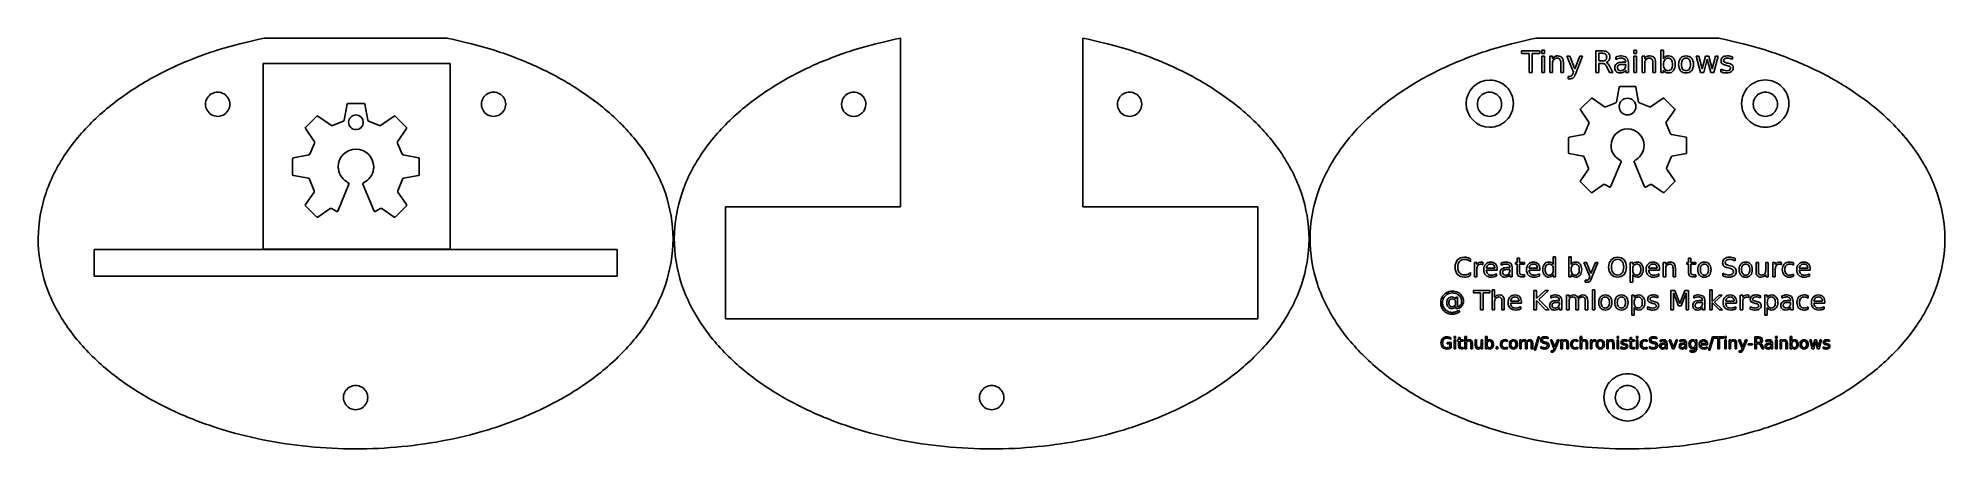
# Model space of a CAD drawing. Extents: x 5 to 209, y 0 to 44.
import ezdxf

# ---------------------------------------------------------------- set-up
doc = ezdxf.new("R2010")
doc.units = 0
doc.layers.get('0').update_dxf_attribs({"linetype": 'CONTINUOUS'})

msp = doc.modelspace()

# ---------------------------------------------------------------- linework, layer by layer
at = {"color": 7}
for p, q in [((48.722356, 44.095133), (29.122357, 44.095133)), ((97.25017, 44.095133), (97.27517, 44.095133)), ((97.25017, 44.095133), (97.25017, 44.095133)), ((97.27517, 44.095133), (97.27517, 26.000106)), ((116.825169, 26.000106), (116.825169, 44.095133)), ((116.825169, 44.095133), (116.850169, 44.095133)), ((165.351843, 44.095133), (184.951843, 44.095133)), ((165.351843, 44.095133), (165.351843, 44.095133)), ((163.819564, 42.720221), (165.777584, 42.720221)), ((163.819564, 42.456671), (163.819564, 42.720221)), ((164.641214, 42.456671), (163.819564, 42.456671)), ((164.641214, 40.405633), (164.641214, 42.456671)), ((165.777584, 42.456671), (164.955924, 42.456671)), ((164.955924, 42.456671), (164.955924, 40.405633)), ((165.777584, 42.720221), (165.777584, 42.456671)), ((165.969824, 42.817889), (166.255074, 42.817889)), ((165.969824, 42.456671), (165.969824, 42.817889)), ((166.255074, 42.456671), (165.969824, 42.456671)), ((165.969824, 42.141961), (166.255074, 42.141961)), ((165.969824, 40.405633), (165.969824, 42.141961)), ((166.255074, 42.817889), (166.255074, 42.456671)), ((166.255074, 42.141961), (166.255074, 40.405633)), ((166.839554, 40.405633), (166.839554, 42.141961)), ((166.839554, 42.141961), (167.126354, 42.141961)), ((167.126354, 42.141961), (167.126354, 41.87221)), ((167.126354, 41.386969), (167.126354, 40.405633)), ((168.008454, 40.405633), (168.008454, 41.44433)), ((168.293724, 41.453632), (168.293704, 41.453631)), ((168.293704, 41.453631), (168.293704, 40.405633)), ((169.363454, 40.433539), (168.661164, 42.141962)), ((168.661164, 42.141962), (168.963474, 42.141962)), ((168.963474, 42.141962), (169.506074, 40.783905)), ((169.506074, 40.783905), (170.048684, 42.141962)), ((170.350984, 42.141962), (169.588244, 40.244403)), ((170.048684, 42.141962), (170.350984, 42.141962)), ((171.767914, 40.405633), (171.767914, 42.72022)), ((171.767914, 42.72022), (172.474844, 42.72022)), ((172.081074, 42.462872), (172.081074, 41.641217)), ((172.474844, 42.462872), (172.081074, 42.462872)), ((172.081074, 41.641217), (172.474844, 41.641217)), ((172.422134, 41.383868), (172.081074, 41.383868)), ((172.081074, 41.383868), (172.081074, 40.405633)), ((172.865524, 41.490838), (172.865524, 41.490838)), ((173.234494, 40.405633), (172.938384, 40.999395)), ((173.253094, 41.038153), (173.570904, 40.405633)), ((173.913524, 41.799346), (173.913524, 42.062896)), ((174.567744, 41.50169), (174.967724, 41.50169)), ((174.967704, 41.278448), (174.683994, 41.278448)), ((174.683994, 41.278448), (174.684014, 41.278448)), ((174.967704, 41.214886), (174.967704, 41.278448)), ((174.967724, 41.50169), (174.967724, 41.529595)), ((175.252974, 41.39627), (175.252974, 40.405633)), ((175.252974, 41.39627), (175.252974, 41.39627)), ((175.842084, 42.817889), (176.127334, 42.817889)), ((175.842084, 42.456671), (175.842084, 42.817889)), ((176.127334, 42.456671), (175.842084, 42.456671)), ((175.842084, 42.141961), (176.127334, 42.141961)), ((175.842084, 40.405633), (175.842084, 42.141961)), ((176.127334, 42.817889), (176.127334, 42.456671)), ((176.127334, 42.141961), (176.127334, 40.405633)), ((176.711824, 40.405633), (176.711824, 42.141961)), ((176.711824, 42.141961), (176.998623, 42.141961)), ((176.998623, 42.141961), (176.998623, 41.87221)), ((176.998623, 41.386969), (176.998623, 40.405633)), ((177.880723, 40.405633), (177.880723, 41.44433)), ((178.165993, 41.453632), (178.165973, 41.453631)), ((178.165973, 41.453631), (178.165973, 40.405633)), ((178.727183, 40.405633), (178.727183, 42.817889)), ((178.727183, 42.817889), (179.013983, 42.817889)), ((179.013983, 42.817889), (179.013983, 41.878412)), ((179.984463, 41.272247), (179.984463, 41.272247)), ((181.426243, 42.183819), (181.426243, 42.183819)), ((181.426243, 41.941974), (181.426243, 41.941974)), ((182.528503, 42.141961), (182.813753, 42.141961)), ((182.982733, 40.405633), (182.528503, 42.141961)), ((182.813753, 42.141961), (183.170323, 40.787005)), ((183.170323, 40.787005), (183.525333, 42.141961)), ((183.694323, 41.828802), (183.319143, 40.405633)), ((183.525333, 42.141961), (183.861753, 42.141961)), ((184.067943, 40.405633), (183.694323, 41.828802)), ((183.861753, 42.141961), (184.218313, 40.787005)), ((184.218313, 40.787005), (184.573333, 42.141961)), ((184.858593, 42.141961), (184.404353, 40.405633)), ((184.573333, 42.141961), (184.858593, 42.141961)), ((185.777953, 41.160626), (185.678753, 41.18388)), ((185.835313, 41.421076), (185.933013, 41.399372)), ((186.399583, 42.090802), (186.399583, 41.821051)), ((186.399643, 42.090802), (186.399583, 42.090802)), ((164.955924, 40.405633), (164.641214, 40.405633)), ((166.255074, 40.405633), (165.969824, 40.405633)), ((167.126354, 40.405633), (166.839554, 40.405633)), ((168.293704, 40.405633), (168.008454, 40.405633)), ((168.817704, 39.745208), (168.817704, 39.983953)), ((168.817704, 39.983953), (168.985144, 39.983953)), ((169.045604, 39.745208), (168.817704, 39.745208)), ((169.312254, 40.303314), (169.363454, 40.433539)), ((169.588244, 40.244403), (169.588204, 40.244403)), ((172.081074, 40.405633), (171.767914, 40.405633)), ((173.570904, 40.405633), (173.234494, 40.405633)), ((174.282091, 38.849751), (173.983031, 37.242372)), ((175.964531, 38.918668), (174.364991, 38.918668)), ((174.967724, 40.405633), (174.967724, 40.669183)), ((175.252974, 40.405633), (174.967724, 40.405633)), ((176.127334, 40.405633), (175.842084, 40.405633)), ((176.346981, 37.242378), (176.047431, 38.849751)), ((176.998623, 40.405633), (176.711824, 40.405633)), ((178.165973, 40.405633), (177.880723, 40.405633)), ((179.013983, 40.405633), (178.727183, 40.405633)), ((179.013983, 40.666082), (179.013983, 40.405633)), ((183.319143, 40.405633), (182.982733, 40.405633)), ((184.404353, 40.405633), (184.067943, 40.405633)), ((185.165613, 40.469196), (185.165613, 40.763751)), ((25.447358, 37.000106), (25.447358, 37.000106)), ((54.997356, 37.000106), (54.997356, 37.000106)), ((93.57517, 37.000106), (93.57517, 37.000106)), ((123.125169, 37.000106), (123.125169, 37.000106)), ((161.676843, 37.000106), (161.676843, 37.000106)), ((171.255731, 37.630718), (170.124701, 36.499795)), ((172.705501, 36.719102), (171.363131, 37.640638)), ((173.903631, 37.151429), (172.826211, 36.710422)), ((177.503581, 36.710436), (176.426381, 37.151435)), ((178.966721, 37.640645), (177.624301, 36.719116)), ((180.204941, 36.499803), (179.074021, 37.630725)), ((191.226843, 37.000106), (191.226843, 37.000106)), ((170.114701, 36.392404), (171.020271, 35.072694)), ((171.027271, 34.95254), (170.550801, 33.841185)), ((176.061041, 36.752617), (176.061041, 36.752617)), ((179.778871, 33.841192), (179.302501, 34.952547)), ((179.309501, 35.072701), (180.214941, 36.392411)), ((168.835951, 33.39005), (168.836031, 31.790611)), ((170.458801, 33.762055), (168.904851, 33.47306)), ((181.424951, 33.473067), (179.870871, 33.762062)), ((181.494761, 31.790493), (181.494941, 33.38993)), ((168.904931, 31.707601), (170.420821, 31.42551)), ((170.510821, 31.34582), (170.984071, 30.163659)), ((173.347141, 28.132647), (174.467941, 30.840791)), ((174.435041, 30.942037), (174.299001, 31.025317)), ((175.863121, 30.840791), (176.983851, 28.13255)), ((176.032071, 31.025317), (175.896021, 30.942037)), ((179.346851, 30.163539), (179.820101, 31.3457)), ((179.910001, 31.42539), (181.425861, 31.707483)), ((170.976071, 30.04294), (170.115041, 28.788174)), ((170.125041, 28.680688), (171.256151, 27.549766)), ((179.074841, 27.549644), (180.205961, 28.680568)), ((180.215961, 28.788053), (179.354851, 30.042816)), ((171.363531, 27.539866), (172.596091, 28.38586)), ((172.714261, 28.38996), (173.257841, 28.099737)), ((177.073151, 28.09965), (177.616731, 28.389839)), ((177.734901, 28.385739), (178.967551, 27.539744)), ((97.27517, 26.000106), (78.55017, 26.000106)), ((78.55017, 26.000106), (78.55017, 14.000107)), ((135.550169, 26.000106), (116.825169, 26.000106)), ((135.550169, 14.000107), (135.550169, 26.000106)), ((66.922356, 21.440107), (10.922357, 21.440107)), ((10.922357, 21.440107), (10.922357, 18.560107)), ((66.922356, 18.560107), (66.922356, 21.440107)), ((163.340424, 20.050784), (163.340424, 20.489373)), ((163.340424, 20.489373), (163.595574, 20.489373)), ((163.595574, 20.489373), (163.595614, 20.489374)), ((163.595614, 20.489374), (163.595614, 20.050785)), ((167.207774, 19.816319), (167.207774, 20.652121)), ((167.207774, 20.652121), (167.461544, 20.652121)), ((167.461544, 20.652121), (167.461544, 18.506069)), ((168.873854, 18.506066), (168.873854, 20.652118)), ((168.873854, 20.652118), (169.129014, 20.652118)), ((169.129014, 20.652118), (169.129014, 19.816316)), ((174.094174, 20.602469), (174.094174, 20.602469)), ((181.689453, 20.050784), (181.689453, 20.489373)), ((181.689453, 20.489373), (181.944603, 20.489373)), ((181.944603, 20.489373), (181.944633, 20.489374)), ((181.944633, 20.489374), (181.944633, 20.050785)), ((186.673963, 20.49765), (186.673953, 20.497649)), ((186.673953, 20.497649), (186.673953, 20.225944)), ((10.922357, 18.560107), (66.922356, 18.560107)), ((158.349104, 20.406621), (158.349104, 20.112849)), ((158.349104, 20.406618), (158.349104, 20.406621)), ((158.349104, 18.955685), (158.349104, 18.664672)), ((158.761464, 18.506066), (158.761464, 20.050782)), ((158.761464, 20.050782), (159.016624, 20.050782)), ((159.016624, 18.506066), (158.761464, 18.506066)), ((159.016624, 20.050782), (159.016624, 19.810799)), ((159.016624, 19.3198), (159.016624, 18.506066)), ((159.664784, 20.07422), (159.665784, 19.813549)), ((159.665784, 19.813549), (159.666244, 19.81356)), ((161.195794, 19.217741), (160.028984, 19.217741)), ((160.037254, 19.414971), (160.942014, 19.416371)), ((160.942014, 19.416371), (160.942014, 19.41635)), ((161.136484, 18.824667), (161.136484, 18.584685)), ((161.195794, 19.341873), (161.195794, 19.34187)), ((161.195794, 19.34187), (161.195794, 19.217741)), ((161.628864, 19.745989), (161.628864, 19.980455)), ((162.210894, 19.481173), (162.566724, 19.481173)), ((162.314364, 19.282571), (162.314334, 19.282564)), ((162.566754, 19.282571), (162.314364, 19.282571)), ((162.566724, 19.481173), (162.566724, 19.506003)), ((162.566724, 18.506069), (162.566724, 18.740535)), ((162.820504, 18.506069), (162.566724, 18.506069)), ((162.566754, 19.226021), (162.566754, 19.282571)), ((162.820504, 19.387386), (162.820504, 19.387384)), ((162.820504, 19.387384), (162.820504, 18.506069)), ((163.154234, 19.853557), (163.154234, 20.050784)), ((163.154234, 20.050784), (163.340424, 20.050784)), ((163.340424, 19.853557), (163.154234, 19.853557)), ((163.340424, 19.014997), (163.340424, 19.853557)), ((163.595614, 20.050785), (164.118344, 20.050785)), ((164.118344, 19.853558), (163.595614, 19.853558)), ((163.595614, 19.853558), (163.595614, 19.014998)), ((163.857624, 18.718466), (164.118304, 18.718466)), ((164.118304, 18.506068), (163.857624, 18.506068)), ((164.118304, 18.718466), (164.118304, 18.506068)), ((164.118344, 20.050785), (164.118344, 19.853558)), ((165.774774, 19.217741), (164.607964, 19.217741)), ((164.616234, 19.414971), (165.520994, 19.416371)), ((165.520994, 19.416371), (165.520994, 19.41635)), ((165.715464, 18.824667), (165.715464, 18.584685)), ((165.774774, 19.341873), (165.774774, 19.34187)), ((165.774774, 19.34187), (165.774774, 19.217741)), ((166.343004, 19.277048), (166.343004, 19.277048)), ((167.207774, 19.816322), (167.207774, 19.816319)), ((167.207774, 18.506069), (167.207774, 18.737776)), ((167.461544, 18.506069), (167.207774, 18.506069)), ((169.129014, 18.506066), (168.873854, 18.506066)), ((169.129014, 19.816316), (169.129014, 19.816319)), ((169.129014, 18.737773), (169.129014, 18.506066)), ((169.992394, 19.277048), (169.992394, 19.277048)), ((171.119204, 18.530895), (170.494424, 20.050785)), ((170.494424, 20.050785), (170.763364, 20.050785)), ((170.763364, 20.050785), (171.246094, 18.842596)), ((171.073704, 18.415041), (171.119204, 18.530895)), ((171.246094, 18.842596), (171.728814, 20.050785)), ((171.997764, 20.050785), (171.319184, 18.362631)), ((171.728814, 20.050785), (171.997764, 20.050785)), ((174.094174, 20.376278), (174.094174, 20.376278)), ((175.460964, 17.918525), (175.460964, 20.050785)), ((175.460964, 20.050785), (175.716124, 20.050785)), ((175.716124, 20.050785), (175.716124, 19.816319)), ((175.716124, 18.737776), (175.716124, 17.918525)), ((175.716124, 18.737773), (175.716124, 18.737776)), ((176.579504, 19.277048), (176.579504, 19.277048)), ((178.584883, 19.217741), (177.418063, 19.217741)), ((177.426343, 19.414971), (178.331103, 19.416371)), ((178.331103, 19.416371), (178.331103, 19.41635)), ((178.525573, 18.824667), (178.525573, 18.584685)), ((178.584883, 19.341873), (178.584883, 19.34187)), ((178.584883, 19.34187), (178.584883, 19.217741)), ((178.991753, 18.506069), (178.991753, 20.050785)), ((178.991753, 20.050785), (179.246913, 20.050785)), ((179.246913, 18.506069), (178.991753, 18.506069)), ((179.246913, 20.050785), (179.246913, 19.810802)), ((179.246913, 19.379109), (179.246913, 18.506069)), ((180.031673, 18.506069), (180.031673, 19.43014)), ((180.285443, 18.506069), (180.031673, 18.506069)), ((180.285443, 19.438415), (180.285443, 18.506069)), ((180.285453, 19.438415), (180.285443, 19.438415)), ((181.503263, 19.853557), (181.503263, 20.050784)), ((181.503263, 20.050784), (181.689453, 20.050784)), ((181.689453, 19.853557), (181.503263, 19.853557)), ((181.689453, 19.014997), (181.689453, 19.853557)), ((181.944633, 20.050785), (182.467353, 20.050785)), ((182.467353, 19.853558), (181.944633, 19.853558)), ((181.944633, 19.853558), (181.944633, 19.014998)), ((182.206653, 18.718466), (182.467323, 18.718466)), ((182.467323, 18.506068), (182.206653, 18.506068)), ((182.467323, 18.718466), (182.467323, 18.506068)), ((182.467353, 20.050785), (182.467353, 19.853558)), ((183.401083, 20.088023), (183.401083, 20.088023)), ((183.401083, 19.872867), (183.401083, 19.872867)), ((185.356823, 18.597093), (185.356823, 18.883968)), ((186.108483, 19.419108), (185.938843, 19.452208)), ((186.021603, 19.718396), (186.189863, 19.683916)), ((187.820073, 20.088023), (187.820073, 20.088023)), ((187.820073, 19.872867), (187.820073, 19.872867)), ((188.922053, 19.115681), (188.922063, 19.11568)), ((188.922063, 19.11568), (188.922063, 20.050785)), ((188.922063, 20.050785), (189.175833, 20.050785)), ((189.175833, 20.050785), (189.175833, 19.125334)), ((189.560633, 20.088023), (189.560633, 20.088023)), ((189.961973, 19.174986), (189.961973, 20.050785)), ((189.961973, 20.050785), (190.215753, 20.050785)), ((189.961973, 18.506069), (189.961973, 18.743293)), ((190.215753, 18.506069), (189.961973, 18.506069)), ((190.215753, 20.050785), (190.215753, 18.506069)), ((190.731583, 18.506066), (190.731583, 20.050782)), ((190.731583, 20.050782), (190.986733, 20.050782)), ((190.986733, 18.506066), (190.731583, 18.506066)), ((190.986733, 20.050782), (190.986733, 19.810799)), ((190.986733, 19.3198), (190.986733, 18.506066)), ((191.634893, 20.07422), (191.635893, 19.813549)), ((191.635893, 19.813549), (191.636353, 19.81356)), ((192.956253, 19.991479), (192.956253, 19.754254)), ((192.956253, 19.991471), (192.956253, 19.991479)), ((192.956253, 18.799836), (192.956253, 18.56537)), ((194.721643, 19.217741), (193.554833, 19.217741)), ((193.563103, 19.414971), (194.467863, 19.416371)), ((194.467863, 19.416371), (194.467863, 19.41635)), ((194.662333, 18.824667), (194.662333, 18.584685)), ((194.721643, 19.341873), (194.721643, 19.34187)), ((194.721643, 19.34187), (194.721643, 19.217741)), ((158.678734, 17.034451), (160.420674, 17.034451)), ((158.678734, 16.799985), (158.678734, 17.034451)), ((159.409714, 16.799985), (158.678734, 16.799985)), ((159.409714, 14.97529), (159.409714, 16.799985)), ((160.420674, 16.799985), (159.689694, 16.799985)), ((159.689694, 16.799985), (159.689694, 14.97529)), ((160.420674, 17.034451), (160.420674, 16.799985)), ((160.670324, 14.97529), (160.670324, 17.121341)), ((160.670324, 17.121341), (160.925474, 17.121341)), ((160.925474, 17.121341), (160.925474, 16.280023)), ((165.121024, 17.034451), (165.399624, 17.034451)), ((165.121024, 14.97529), (165.121024, 17.034451)), ((165.399624, 17.034451), (165.399624, 16.164169)), ((165.399624, 16.164169), (166.323694, 17.034451)), ((166.682294, 17.034451), (165.660294, 16.07452)), ((166.323694, 17.034451), (166.682294, 17.034451)), ((166.930554, 16.215201), (166.930554, 16.449667)), ((168.636664, 14.975287), (168.636664, 16.520002)), ((168.636664, 16.520002), (168.891814, 16.520002)), ((168.891814, 16.520002), (168.891814, 16.28002)), ((170.633734, 17.918527), (170.633734, 18.130925)), ((170.633734, 18.130925), (170.782684, 18.130925)), ((170.836474, 17.918527), (170.633734, 17.918527)), ((171.319184, 18.362631), (171.319194, 18.362631)), ((171.399194, 17.121341), (171.652964, 17.121341)), ((171.399194, 14.97529), (171.399194, 17.121341)), ((171.652964, 17.121341), (171.652964, 14.97529)), ((172.781164, 16.557244), (172.781164, 16.557244)), ((172.781164, 16.342087), (172.781164, 16.342087)), ((174.507934, 16.557244), (174.507934, 16.557244)), ((174.507934, 16.342087), (174.507934, 16.342087)), ((175.716124, 17.918525), (175.460964, 17.918525)), ((175.626474, 14.387746), (175.626474, 16.520005)), ((175.626474, 16.520005), (175.881624, 16.520005)), ((175.881624, 16.520005), (175.881624, 16.28554)), ((178.413853, 16.474492), (178.413853, 16.234509)), ((178.413923, 16.474489), (178.413853, 16.474492)), ((179.812373, 17.034451), (180.227523, 17.034451)), ((179.812373, 14.97529), (179.812373, 17.034451)), ((180.613693, 15.371123), (180.082703, 16.783435)), ((180.082703, 16.783435), (180.082703, 14.97529)), ((180.227523, 17.034451), (180.752993, 15.633173)), ((180.752993, 15.633173), (181.281233, 17.034451)), ((181.424673, 16.783435), (180.893673, 15.371123)), ((181.281233, 17.034451), (181.696373, 17.034451)), ((181.424673, 14.97529), (181.424673, 16.783435)), ((181.696373, 17.034451), (181.696373, 14.97529)), ((182.256333, 16.215201), (182.256333, 16.449667)), ((183.962423, 17.121341), (184.217573, 17.121341)), ((183.962423, 14.97529), (183.962423, 17.121341)), ((184.217573, 17.121341), (184.217573, 15.853847)), ((184.217573, 15.853847), (184.974763, 16.520005)), ((185.298873, 16.520005), (184.479623, 15.797299)), ((184.974763, 16.520005), (185.298873, 16.520005)), ((187.239403, 14.975287), (187.239403, 16.520002)), ((187.239403, 16.520002), (187.494563, 16.520002)), ((187.494563, 16.520002), (187.494563, 16.28002)), ((188.142723, 16.543441), (188.143723, 16.28277)), ((189.397893, 16.474492), (189.397893, 16.234509)), ((189.397963, 16.474489), (189.397893, 16.474492)), ((189.876473, 14.387746), (189.876473, 16.520005)), ((189.876473, 16.520005), (190.131633, 16.520005)), ((190.131633, 16.520005), (190.131633, 16.28554)), ((191.695653, 16.215201), (191.695653, 16.449667)), ((194.523033, 16.460699), (194.523033, 16.223475)), ((194.523033, 16.460684), (194.523033, 16.460699)), ((156.014074, 15.715926), (156.014094, 15.715926)), ((156.765764, 16.128312), (156.765764, 16.308988)), ((156.765764, 16.308988), (156.962994, 16.308988)), ((156.765844, 15.303539), (156.765764, 15.303542)), ((156.765844, 15.09114), (156.765844, 15.303539)), ((156.962994, 16.308988), (156.962994, 15.293889)), ((157.059574, 14.913217), (157.183694, 14.760125)), ((159.689694, 14.97529), (159.409714, 14.97529)), ((160.925474, 14.97529), (160.670324, 14.97529)), ((160.925474, 15.84833), (160.925474, 14.97529)), ((161.710234, 14.97529), (161.710234, 15.899361)), ((161.964014, 14.97529), (161.710234, 14.97529)), ((161.964014, 15.907636), (161.964014, 14.97529)), ((161.964024, 15.907636), (161.964014, 15.907636)), ((163.794224, 15.686962), (162.627414, 15.686962)), ((162.635684, 15.884191), (163.540454, 15.885591)), ((163.540454, 15.885591), (163.540454, 15.885571)), ((163.734924, 15.293887), (163.734924, 15.053905)), ((163.794224, 15.811094), (163.794224, 15.811091)), ((163.794224, 15.811091), (163.794224, 15.686962)), ((165.399624, 14.97529), (165.121024, 14.97529)), ((166.388524, 14.97529), (165.399624, 15.966942)), ((165.399624, 15.966942), (165.399624, 14.97529)), ((165.660294, 16.07452), (166.755394, 14.97529)), ((166.755394, 14.97529), (166.388524, 14.97529)), ((167.512574, 15.950395), (167.868414, 15.950395)), ((167.616044, 15.751793), (167.616014, 15.751785)), ((167.868444, 15.751793), (167.616044, 15.751793)), ((167.868414, 15.950395), (167.868414, 15.975215)), ((167.868414, 14.97529), (167.868414, 15.209755)), ((168.122184, 14.97529), (167.868414, 14.97529)), ((167.868444, 15.695243), (167.868444, 15.751793)), ((168.122184, 15.856605), (168.122184, 14.97529)), ((168.122184, 15.856598), (168.122184, 15.856605)), ((168.891814, 14.975287), (168.636664, 14.975287)), ((168.891814, 15.848327), (168.891814, 14.975287)), ((169.636574, 14.975287), (169.636574, 15.899358)), ((169.891724, 14.975287), (169.636574, 14.975287)), ((169.848994, 16.223472), (169.848964, 16.223475)), ((169.891724, 15.848327), (169.891724, 14.975287)), ((170.636484, 14.975287), (170.636484, 15.899358)), ((170.891644, 14.975287), (170.636484, 14.975287)), ((170.891644, 15.907633), (170.891644, 14.975287)), ((171.652964, 14.97529), (171.399194, 14.97529)), ((175.881624, 14.387746), (175.626474, 14.387746)), ((175.881624, 15.206997), (175.881624, 14.387746)), ((175.881624, 15.206993), (175.881624, 15.206997)), ((176.745013, 15.746268), (176.745013, 15.746268)), ((177.316013, 15.031836), (177.316013, 15.293886)), ((177.860893, 15.646958), (177.772593, 15.667648)), ((177.911823, 15.878668), (177.998723, 15.859358)), ((180.082703, 14.97529), (179.812373, 14.97529)), ((180.893673, 15.371123), (180.613693, 15.371123)), ((181.696373, 14.97529), (181.424673, 14.97529)), ((182.838363, 15.950395), (183.194203, 15.950395)), ((182.941833, 15.751793), (182.941803, 15.751785)), ((183.194233, 15.751793), (182.941833, 15.751793)), ((183.194203, 15.950395), (183.194203, 15.975215)), ((183.194203, 14.97529), (183.194203, 15.209755)), ((183.447973, 14.97529), (183.194203, 14.97529)), ((183.194233, 15.695243), (183.194233, 15.751793)), ((183.447973, 15.856605), (183.447973, 14.97529)), ((183.447973, 15.856598), (183.447973, 15.856605)), ((184.217573, 14.97529), (183.962423, 14.97529)), ((185.002343, 14.97529), (184.217573, 15.729718)), ((184.217573, 15.729718), (184.217573, 14.97529)), ((184.479623, 15.797299), (185.333353, 14.97529)), ((185.333353, 14.97529), (185.002343, 14.97529)), ((186.832563, 15.686962), (185.665743, 15.686962)), ((185.674023, 15.884191), (186.578783, 15.885591)), ((186.578783, 15.885591), (186.578783, 15.885571)), ((186.773253, 15.293887), (186.773253, 15.053905)), ((186.832563, 15.811094), (186.832563, 15.811091)), ((186.832563, 15.811091), (186.832563, 15.686962)), ((187.494563, 14.975287), (187.239403, 14.975287)), ((187.494563, 15.789021), (187.494563, 14.975287)), ((188.143723, 16.28277), (188.144183, 16.282781)), ((188.300053, 15.031836), (188.300053, 15.293886)), ((188.844923, 15.646958), (188.756623, 15.667648)), ((188.895853, 15.878668), (188.982753, 15.859358)), ((190.131633, 14.387746), (189.876473, 14.387746)), ((190.131633, 15.206997), (190.131633, 14.387746)), ((190.131633, 15.206993), (190.131633, 15.206997)), ((190.995013, 15.746268), (190.995013, 15.746268)), ((192.277683, 15.950395), (192.633523, 15.950395)), ((192.381153, 15.751793), (192.381123, 15.751785)), ((192.633553, 15.751793), (192.381153, 15.751793)), ((192.633523, 15.950395), (192.633523, 15.975215)), ((192.633523, 14.97529), (192.633523, 15.209755)), ((192.887293, 14.97529), (192.633523, 14.97529)), ((192.633553, 15.695243), (192.633553, 15.751793)), ((192.887293, 15.856605), (192.887293, 14.97529)), ((192.887293, 15.856598), (192.887293, 15.856605)), ((194.523033, 15.269057), (194.523033, 15.034592)), ((196.288423, 15.686962), (195.121613, 15.686962)), ((195.129893, 15.884191), (196.034653, 15.885591)), ((196.034653, 15.885591), (196.034653, 15.885571)), ((196.229123, 15.293887), (196.229123, 15.053905)), ((196.288423, 15.811094), (196.288423, 15.811091)), ((196.288423, 15.811091), (196.288423, 15.686962)), ((78.55017, 14.000107), (135.550169, 14.000107)), ((155.834154, 11.304916), (155.834154, 11.445663)), ((155.834154, 11.445663), (156.283524, 11.445663)), ((156.113954, 11.304916), (155.834154, 11.304916)), ((156.113954, 10.964919), (156.113954, 11.304916)), ((156.113954, 10.964933), (156.113954, 10.964919)), ((156.250464, 11.952699), (156.250464, 11.770407)), ((156.283524, 11.445663), (156.283524, 10.902177)), ((156.590454, 12.103612), (156.746464, 12.103612)), ((156.590454, 11.906057), (156.590454, 12.103612)), ((156.746464, 11.906057), (156.590454, 11.906057)), ((156.590454, 11.733939), (156.746464, 11.733939)), ((156.590454, 10.784322), (156.590454, 11.733939)), ((156.746464, 10.784322), (156.590454, 10.784322)), ((156.746464, 12.103612), (156.746464, 11.906057)), ((156.746464, 11.733939), (156.746464, 10.784322)), ((156.955054, 11.612689), (156.955054, 11.733934)), ((156.955054, 11.733934), (157.069514, 11.733934)), ((157.069514, 11.612689), (156.955054, 11.612689)), ((157.069514, 11.733934), (157.069514, 12.003558)), ((157.069514, 12.003558), (157.226374, 12.003558)), ((157.069514, 11.097182), (157.069514, 11.612689)), ((157.226364, 12.003563), (157.226364, 11.733939)), ((157.226374, 12.003558), (157.226364, 12.003563)), ((157.226364, 11.733939), (157.547704, 11.733939)), ((157.547704, 11.612694), (157.226364, 11.612694)), ((157.226364, 11.612694), (157.226364, 11.097187)), ((157.387484, 10.914892), (157.547734, 10.914892)), ((157.547734, 10.784319), (157.387484, 10.784319)), ((157.547704, 11.733939), (157.547704, 11.612694)), ((157.547734, 10.914892), (157.547734, 10.784319)), ((157.747784, 10.784318), (157.747784, 12.103608)), ((157.747784, 12.103608), (157.904634, 12.103608)), ((157.904634, 10.784318), (157.747784, 10.784318)), ((157.904634, 12.103608), (157.904634, 11.586406)), ((157.904634, 11.321022), (157.904634, 10.784318)), ((158.387094, 10.784322), (158.387094, 11.352397)), ((158.543104, 10.784322), (158.387094, 10.784322)), ((158.543044, 11.357476), (158.543104, 11.357484)), ((158.543104, 11.357484), (158.543104, 10.784322)), ((158.839864, 11.159082), (158.839864, 11.733939)), ((158.839864, 11.733939), (158.995874, 11.733939)), ((158.839934, 11.159083), (158.839864, 11.159082)), ((158.995874, 11.733939), (158.995874, 11.165017)), ((159.232424, 11.756832), (159.232424, 11.756832)), ((159.479234, 11.195545), (159.479234, 11.733944)), ((159.479234, 11.733944), (159.635244, 11.733944)), ((159.479234, 10.784327), (159.479234, 10.930161)), ((159.635244, 10.784327), (159.479234, 10.784327)), ((159.635244, 11.733944), (159.635244, 10.784327)), ((159.952274, 10.784328), (159.952274, 12.103618)), ((159.952274, 12.103618), (160.109124, 12.103618)), ((160.109124, 10.784328), (159.952274, 10.784328)), ((160.109124, 12.103618), (160.109124, 11.589807)), ((160.109124, 11.589807), (160.109124, 11.589801)), ((160.109124, 10.926771), (160.109124, 10.784328)), ((160.639894, 11.258283), (160.639894, 11.258283)), ((161.082484, 10.999682), (161.261384, 10.999682)), ((161.082484, 10.784322), (161.082484, 10.999682)), ((161.261384, 10.784322), (161.082484, 10.784322)), ((161.261384, 10.999682), (161.261384, 10.784322)), ((162.296634, 11.697481), (162.296634, 11.551647)), ((162.296634, 11.697473), (162.296634, 11.697481)), ((162.296634, 10.964913), (162.296634, 10.820775)), ((162.937624, 11.756832), (162.937624, 11.756832)), ((162.937674, 11.624568), (162.937624, 11.624564)), ((163.625304, 10.784302), (163.625304, 11.733919)), ((163.625304, 11.733919), (163.782164, 11.733919)), ((163.782164, 10.784302), (163.625304, 10.784302)), ((163.782164, 11.733919), (163.782164, 11.58639)), ((163.782164, 11.321006), (163.782164, 10.784302)), ((164.240014, 10.784311), (164.240014, 11.352386)), ((164.396864, 10.784311), (164.240014, 10.784311)), ((164.370584, 11.551629), (164.370534, 11.551647)), ((164.396864, 11.321015), (164.396864, 10.784311)), ((164.854714, 10.784317), (164.854714, 11.352392)), ((165.011574, 10.784317), (164.854714, 10.784317)), ((165.011574, 11.357479), (165.011574, 10.784317)), ((165.159904, 10.623227), (165.600794, 12.050196)), ((165.304044, 10.623227), (165.159904, 10.623227)), ((165.744934, 12.050196), (165.304044, 10.623227)), ((165.600794, 12.050196), (165.744934, 12.050196)), ((165.866154, 10.840287), (165.866154, 11.016644)), ((166.328194, 11.345616), (166.223904, 11.365966)), ((166.274794, 11.529606), (166.378234, 11.508406)), ((166.675844, 12.008654), (166.675894, 12.00865)), ((166.675894, 12.00865), (166.675894, 11.841619)), ((167.284764, 10.79958), (166.900674, 11.733935)), ((166.900674, 11.733935), (167.066014, 11.733935)), ((166.986224, 10.423129), (166.986224, 10.553701)), ((166.986224, 10.553701), (167.077824, 10.553701)), ((167.110854, 10.423129), (166.986224, 10.423129)), ((167.066014, 11.733935), (167.362764, 10.991199)), ((167.256764, 10.72836), (167.284764, 10.79958)), ((167.362764, 10.991199), (167.659524, 11.733935)), ((167.407704, 10.69614), (167.407614, 10.696144)), ((167.824854, 11.733935), (167.407704, 10.69614)), ((167.659524, 11.733935), (167.824854, 11.733935)), ((168.034184, 10.784318), (168.034184, 11.733935)), ((168.034184, 11.733935), (168.191034, 11.733935)), ((168.191034, 10.784318), (168.034184, 10.784318)), ((168.191034, 11.733935), (168.191034, 11.586406)), ((168.191034, 11.321022), (168.191034, 10.784318)), ((168.673484, 10.784322), (168.673484, 11.352397)), ((168.829494, 10.784322), (168.673484, 10.784322)), ((168.829444, 11.357476), (168.829494, 11.357484)), ((168.829494, 11.357484), (168.829494, 10.784322)), ((169.825744, 11.697481), (169.825744, 11.551647)), ((169.825744, 11.697473), (169.825744, 11.697481)), ((169.825744, 10.964913), (169.825744, 10.820775)), ((170.092794, 10.784318), (170.092794, 12.103608)), ((170.092794, 12.103608), (170.249654, 12.103608)), ((170.249654, 10.784318), (170.092794, 10.784318)), ((170.249654, 12.103608), (170.249654, 11.586406)), ((170.249654, 11.321022), (170.249654, 10.784318)), ((170.732114, 10.784322), (170.732114, 11.352397)), ((170.888124, 10.784322), (170.732114, 10.784322)), ((170.888054, 11.357476), (170.888124, 11.357484)), ((170.888124, 11.357484), (170.888124, 10.784322)), ((171.195014, 10.784289), (171.195014, 11.733906)), ((171.195014, 11.733906), (171.351874, 11.733906)), ((171.351874, 10.784289), (171.195014, 10.784289)), ((171.351874, 11.733906), (171.351874, 11.586377)), ((171.351874, 11.284534), (171.351874, 10.784289)), ((171.750324, 11.748395), (171.751174, 11.588147)), ((171.751174, 11.588147), (171.751264, 11.588105)), ((172.247264, 11.756832), (172.247264, 11.756832)), ((172.247314, 11.624568), (172.247264, 11.624564)), ((172.934884, 10.784318), (172.934884, 11.733935)), ((172.934884, 11.733935), (173.091734, 11.733935)), ((173.091734, 10.784318), (172.934884, 10.784318)), ((173.091734, 11.733935), (173.091734, 11.586406)), ((173.091734, 11.321022), (173.091734, 10.784318)), ((173.574184, 10.784322), (173.574184, 11.352397)), ((173.730194, 10.784322), (173.574184, 10.784322)), ((173.730144, 11.357476), (173.730194, 11.357484)), ((173.730194, 11.357484), (173.730194, 10.784322)), ((174.043064, 12.103612), (174.199064, 12.103612)), ((174.043064, 11.906057), (174.043064, 12.103612)), ((174.199064, 11.906057), (174.043064, 11.906057)), ((174.043064, 11.733939), (174.199064, 11.733939)), ((174.043064, 10.784322), (174.043064, 11.733939)), ((174.199064, 10.784322), (174.043064, 10.784322)), ((174.199064, 12.103612), (174.199064, 11.906057)), ((174.199064, 11.733939), (174.199064, 10.784322)), ((174.455144, 10.81909), (174.455144, 10.980186)), ((174.790144, 11.197238), (174.735844, 11.209958)), ((174.821414, 11.339688), (174.874814, 11.327818)), ((175.130174, 11.705973), (175.130034, 11.70596)), ((175.130034, 11.70596), (175.130034, 11.55843)), ((175.313184, 11.612689), (175.313184, 11.733934)), ((175.313184, 11.733934), (175.427644, 11.733934)), ((175.427644, 11.612689), (175.313184, 11.612689)), ((175.427644, 11.733934), (175.427644, 12.003558)), ((175.427644, 12.003558), (175.584504, 12.003558)), ((175.427644, 11.097182), (175.427644, 11.612689)), ((175.584494, 12.003563), (175.584494, 11.733939)), ((175.584504, 12.003558), (175.584494, 12.003563)), ((175.584494, 11.733939), (175.905834, 11.733939)), ((175.905834, 11.612694), (175.584494, 11.612694)), ((175.584494, 11.612694), (175.584494, 11.097187)), ((175.745614, 10.914892), (175.905864, 10.914892)), ((175.905864, 10.784319), (175.745614, 10.784319)), ((175.905834, 11.733939), (175.905834, 11.612694)), ((175.905864, 10.914892), (175.905864, 10.784319)), ((176.111864, 12.103612), (176.267874, 12.103612)), ((176.111864, 11.906057), (176.111864, 12.103612)), ((176.267874, 11.906057), (176.111864, 11.906057)), ((176.111864, 11.733939), (176.267874, 11.733939)), ((176.111864, 10.784322), (176.111864, 11.733939)), ((176.267874, 10.784322), (176.111864, 10.784322)), ((176.267874, 12.103612), (176.267874, 11.906057)), ((176.267874, 11.733939), (176.267874, 10.784322)), ((177.276843, 11.697481), (177.276843, 11.551647)), ((177.276843, 11.697473), (177.276843, 11.697481)), ((177.276843, 10.964913), (177.276843, 10.820775)), ((177.505743, 10.840287), (177.505743, 11.016644)), ((177.967783, 11.345616), (177.863493, 11.365966)), ((177.914383, 11.529606), (178.017823, 11.508406)), ((178.315433, 12.008654), (178.315483, 12.00865)), ((178.315483, 12.00865), (178.315483, 11.841619)), ((178.662313, 11.546568), (178.662313, 11.690706)), ((179.020103, 11.383775), (179.238853, 11.383775)), ((179.083663, 11.261671), (179.083663, 11.261674)), ((179.238823, 11.261671), (179.083663, 11.261671)), ((179.238823, 11.226911), (179.238823, 11.261671)), ((179.238823, 10.784323), (179.238823, 10.928462)), ((179.394833, 10.784323), (179.238823, 10.784323)), ((179.238853, 11.383775), (179.238853, 11.399035)), ((179.394883, 11.326127), (179.394833, 11.326114)), ((179.394833, 11.326114), (179.394833, 10.784323)), ((179.605103, 11.733939), (179.770433, 11.733939)), ((179.961203, 10.784322), (179.605103, 11.733939)), ((179.770433, 11.733939), (180.067193, 10.936939)), ((180.173173, 10.784322), (179.961203, 10.784322)), ((180.067193, 10.936939), (180.363943, 11.733939)), ((180.529283, 11.733939), (180.173173, 10.784322)), ((180.363943, 11.733939), (180.529283, 11.733939)), ((180.754873, 11.546568), (180.754873, 11.690706)), ((181.112643, 11.383775), (181.331403, 11.383775)), ((181.176293, 11.261671), (181.176203, 11.261674)), ((181.331463, 11.261671), (181.176293, 11.261671)), ((181.331373, 10.784323), (181.331373, 10.928462)), ((181.487373, 10.784323), (181.331373, 10.784323)), ((181.331403, 11.383775), (181.331403, 11.399035)), ((181.331463, 11.226911), (181.331463, 11.261671)), ((181.487433, 11.326127), (181.487373, 11.326114)), ((181.487373, 11.326114), (181.487373, 10.784323)), ((181.856203, 10.473159), (181.856203, 10.624928)), ((182.434443, 11.589802), (182.434443, 11.73394)), ((182.434443, 11.73394), (182.590453, 11.73394)), ((182.434443, 10.874202), (182.434443, 10.951362)), ((182.434453, 11.270153), (182.434453, 11.270153)), ((182.590453, 11.73394), (182.590453, 10.902178)), ((182.590453, 10.902178), (182.590463, 10.902177)), ((183.724063, 11.221823), (183.006763, 11.221823)), ((183.011793, 11.343061), (183.567993, 11.343909)), ((183.567993, 11.343909), (183.568053, 11.343913)), ((183.687643, 10.98017), (183.687643, 10.83264)), ((183.724063, 11.298133), (183.724063, 11.221823)), ((183.724103, 11.298129), (183.724063, 11.298133)), ((183.816483, 10.623227), (184.257373, 12.050196)), ((183.960623, 10.623227), (183.816483, 10.623227)), ((184.401513, 12.050196), (183.960623, 10.623227)), ((184.257373, 12.050196), (184.401513, 12.050196)), ((184.398123, 12.050196), (185.468983, 12.050196)), ((184.398123, 11.906057), (184.398123, 12.050196)), ((184.847493, 11.906057), (184.398123, 11.906057)), ((184.847493, 10.784322), (184.847493, 11.906057)), ((185.019613, 10.784322), (184.847493, 10.784322)), ((185.468983, 11.906057), (185.019613, 11.906057)), ((185.019613, 11.906057), (185.019613, 10.784322)), ((185.468983, 12.050196), (185.468983, 11.906057)), ((185.574123, 12.103612), (185.730133, 12.103612)), ((185.574123, 11.906057), (185.574123, 12.103612)), ((185.730133, 11.906057), (185.574123, 11.906057)), ((185.574123, 11.733939), (185.730133, 11.733939)), ((185.574123, 10.784322), (185.574123, 11.733939)), ((185.730133, 10.784322), (185.574123, 10.784322)), ((185.730133, 12.103612), (185.730133, 11.906057)), ((185.730133, 11.733939), (185.730133, 10.784322)), ((186.049773, 10.784318), (186.049773, 11.733935)), ((186.049773, 11.733935), (186.206623, 11.733935)), ((186.206623, 10.784318), (186.049773, 10.784318)), ((186.206623, 11.733935), (186.206623, 11.586406)), ((186.206623, 11.321022), (186.206623, 10.784318)), ((186.689073, 10.784322), (186.689073, 11.352397)), ((186.845083, 10.784322), (186.689073, 10.784322)), ((186.845033, 11.357476), (186.845083, 11.357484)), ((186.845083, 11.357484), (186.845083, 10.784322)), ((187.430113, 10.79958), (187.046033, 11.733935)), ((187.046033, 11.733935), (187.211363, 11.733935)), ((187.131663, 10.423129), (187.131663, 10.553701)), ((187.131663, 10.553701), (187.223263, 10.553701)), ((187.256303, 10.423129), (187.131663, 10.423129)), ((187.211363, 11.733935), (187.508123, 10.991199)), ((187.402113, 10.72836), (187.430113, 10.79958)), ((187.508123, 10.991199), (187.804873, 11.733935)), ((187.970213, 11.733935), (187.553053, 10.69614)), ((187.553053, 10.69614), (187.553053, 10.696144)), ((187.804873, 11.733935), (187.970213, 11.733935)), ((188.076193, 11.329504), (188.533193, 11.329504)), ((188.076193, 11.190453), (188.076193, 11.329504)), ((188.533193, 11.190453), (188.076193, 11.190453)), ((188.533193, 11.329504), (188.533193, 11.190453)), ((188.789253, 10.784326), (188.789253, 12.0502)), ((188.789253, 12.0502), (189.175883, 12.0502)), ((188.960523, 10.784326), (188.789253, 10.784326)), ((189.175883, 11.909454), (188.960523, 11.909454)), ((188.960523, 11.909454), (188.960523, 11.909449)), ((188.960523, 11.909449), (188.960523, 11.460077)), ((188.960523, 11.460077), (189.175883, 11.460077)), ((189.147053, 11.319334), (188.960523, 11.319334)), ((188.960523, 11.319334), (188.960523, 10.784326)), ((189.389503, 11.37784), (189.389543, 11.377833)), ((189.591343, 10.784322), (189.429393, 11.109057)), ((189.775333, 10.784322), (189.591343, 10.784322)), ((189.601513, 11.130254), (189.775333, 10.784322)), ((189.962773, 11.546568), (189.962773, 11.690706)), ((190.320553, 11.383775), (190.539303, 11.383775)), ((190.384213, 11.261671), (190.384103, 11.261674)), ((190.539373, 11.261671), (190.384213, 11.261671)), ((190.539263, 10.784323), (190.539263, 10.928462)), ((190.695273, 10.784323), (190.539263, 10.784323)), ((190.539303, 11.383775), (190.539303, 11.399035)), ((190.539373, 11.226911), (190.539373, 11.261671)), ((190.695333, 11.326127), (190.695273, 11.326114)), ((190.695273, 11.326114), (190.695273, 10.784323)), ((191.017463, 12.103612), (191.173473, 12.103612)), ((191.017463, 11.906057), (191.017463, 12.103612)), ((191.173473, 11.906057), (191.017463, 11.906057)), ((191.017463, 11.733939), (191.173473, 11.733939)), ((191.017463, 10.784322), (191.017463, 11.733939)), ((191.173473, 10.784322), (191.017463, 10.784322)), ((191.173473, 12.103612), (191.173473, 11.906057)), ((191.173473, 11.733939), (191.173473, 10.784322)), ((191.493113, 10.784318), (191.493113, 11.733935)), ((191.493113, 11.733935), (191.649963, 11.733935)), ((191.649963, 10.784318), (191.493113, 10.784318)), ((191.649963, 11.733935), (191.649963, 11.586406)), ((191.649963, 11.321022), (191.649963, 10.784318)), ((192.132413, 10.784322), (192.132413, 11.352397)), ((192.288423, 10.784322), (192.132413, 10.784322)), ((192.288373, 11.357476), (192.288423, 11.357484)), ((192.288423, 11.357484), (192.288423, 10.784322)), ((192.595353, 10.784328), (192.595353, 12.103618)), ((192.595353, 12.103618), (192.752213, 12.103618)), ((192.752213, 10.784328), (192.595353, 10.784328)), ((192.752213, 12.103618), (192.752213, 11.589807)), ((192.752213, 11.589807), (192.752213, 11.589801)), ((192.752213, 10.926771), (192.752213, 10.784328)), ((193.282973, 11.258283), (193.282973, 11.258283)), ((194.071503, 11.756832), (194.071503, 11.756832)), ((194.071543, 11.624568), (194.071503, 11.624564)), ((194.674333, 11.733939), (194.830343, 11.733939)), ((194.922763, 10.784322), (194.674333, 11.733939)), ((194.830343, 11.733939), (195.025353, 10.992899)), ((195.106753, 10.784322), (194.922763, 10.784322)), ((195.025353, 10.992899), (195.219513, 11.733939)), ((195.311933, 11.562669), (195.106753, 10.784322)), ((195.219513, 11.733939), (195.403503, 11.733939)), ((195.516273, 10.784322), (195.311933, 11.562669)), ((195.403503, 11.733939), (195.598513, 10.992899)), ((195.700263, 10.784322), (195.516273, 10.784322)), ((195.598513, 10.992899), (195.792683, 11.733939)), ((195.948683, 11.733939), (195.700263, 10.784322)), ((195.792683, 11.733939), (195.948683, 11.733939)), ((196.116593, 10.81909), (196.116593, 10.980186)), ((196.451593, 11.197238), (196.397293, 11.209958)), ((196.482863, 11.339688), (196.536263, 11.327818)), ((196.791633, 11.705973), (196.791473, 11.70596)), ((196.791473, 11.70596), (196.791473, 11.55843)), ((40.222356, 5.550041), (40.222356, 5.550041)), ((108.35017, 5.550043), (108.35017, 5.550043)), ((176.451833, 5.550043), (176.451833, 5.550043))]:
    msp.add_line(p, q, dxfattribs=at)
at = {"color": 3}
for p, q in [((29.033308, 41.364028), (49.030927, 41.364028)), ((29.033308, 21.446976), (29.033308, 41.364028)), ((49.030927, 41.364028), (49.030927, 21.446976)), ((49.030927, 21.446976), (29.033308, 21.446976))]:
    msp.add_line(p, q, dxfattribs=at)
at = {"color": 6}
for p, q in [((38.013028, 37.02126), (37.692509, 35.298615)), ((39.81597, 37.09512), (38.101738, 37.09512)), ((40.225433, 35.298612), (39.90477, 37.02126)), ((34.769625, 35.714831), (33.557496, 34.502808)), ((36.323353, 34.737824), (34.884726, 35.725451)), ((37.607409, 35.201155), (36.452726, 34.728524)), ((39.746954, 35.074297), (39.746954, 35.074297)), ((41.46516, 34.728529), (40.310533, 35.201152)), ((43.033694, 35.72544), (41.594532, 34.737829)), ((44.360714, 34.502789), (43.148685, 35.71481)), ((33.546866, 34.387716), (34.517374, 32.973369)), ((34.524874, 32.844597), (34.014248, 31.653549)), ((43.903873, 31.653533), (43.393346, 32.844583)), ((43.400946, 32.973353), (44.371344, 34.387696)), ((32.176375, 31.170072), (32.176468, 29.455944)), ((33.915668, 31.568749), (32.250275, 31.259032)), ((45.667948, 31.259015), (44.002443, 31.568733)), ((45.741145, 29.45579), (45.741349, 31.169914)), ((32.250368, 29.366994), (33.874956, 29.064672)), ((33.971386, 28.979262), (34.478573, 27.712326)), ((38.176094, 28.546508), (38.030311, 28.635738)), ((39.887734, 28.635738), (39.741937, 28.546478)), ((43.43916, 27.712175), (43.946346, 28.979108)), ((44.042696, 29.064508), (45.667265, 29.36683)), ((34.468973, 27.582949), (33.546235, 26.238212)), ((37.010062, 25.535653), (38.211284, 28.438002)), ((39.706747, 28.437971), (40.907841, 25.535522)), ((44.371621, 26.238052), (43.44876, 27.582794)), ((33.556865, 26.123018), (34.769086, 24.910995)), ((34.884175, 24.900365), (36.205109, 25.807027)), ((36.331759, 25.811427), (36.914312, 25.500393)), ((41.003581, 25.500272), (41.586136, 25.811267)), ((41.712778, 25.806867), (43.033831, 24.900206)), ((43.148809, 24.910836), (44.361041, 26.122857))]:
    msp.add_line(p, q, dxfattribs=at)
at = {"color": 1}
for p, q in [((162.936231, 37.071564), (162.936231, 37.071564)), ((192.443331, 37.071564), (192.443331, 37.071564)), ((177.693681, 5.568792), (177.693681, 5.568792))]:
    msp.add_line(p, q, dxfattribs=at)
at = {"color": 7}
for points in [[(29.122357, 44.095133), (29.122357, 44.095133), (25.877764, 43.364341), (24.294882, 42.861335)], [(53.56019, 42.858067), (51.973994, 43.362582), (48.722356, 44.095133), (48.722356, 44.095133)], [(92.42269, 42.861335), (94.00557, 43.364342), (97.25017, 44.095133), (97.25017, 44.095133)], [(116.850169, 44.095133), (116.850169, 44.095133), (120.101809, 43.362582), (121.687999, 42.858067)], [(160.524363, 42.861335), (162.107243, 43.364341), (165.351843, 44.095133), (165.351843, 44.095133)], [(184.951843, 44.095133), (184.951843, 44.095133), (188.203483, 43.362582), (189.789673, 42.858067)], [(19.641194, 41.082251), (18.132873, 40.388777), (16.655586, 39.61221), (15.262802, 38.708832)], [(24.294882, 42.861335), (22.712154, 42.358378), (21.150078, 41.775983), (19.641194, 41.082251)], [(58.223284, 41.073239), (56.71153, 41.769375), (55.146229, 42.353602), (53.56019, 42.858067)], [(62.609331, 38.691231), (61.21448, 39.59805), (59.734471, 40.377364), (58.223284, 41.073239)], [(83.39061, 38.708832), (84.7834, 39.612211), (86.26069, 40.388777), (87.76901, 41.082251)], [(87.76901, 41.082251), (89.27789, 41.775982), (90.83996, 42.358378), (92.42269, 42.861335)], [(121.687999, 42.858067), (123.274039, 42.353601), (124.839339, 41.769376), (126.351099, 41.073239)], [(126.351099, 41.073239), (127.862289, 40.377364), (129.342289, 39.598048), (130.737139, 38.691231)], [(151.492284, 38.708832), (152.885064, 39.61221), (154.362354, 40.388778), (155.870674, 41.082251)], [(155.870674, 41.082251), (157.379554, 41.775984), (158.941634, 42.358378), (160.524363, 42.861335)], [(167.126354, 41.87221), (167.194567, 41.976597), (167.274667, 42.054628), (167.366654, 42.106305)], [(167.259684, 41.788495), (167.170797, 41.690309), (167.126354, 41.556467), (167.126354, 41.386969)], [(167.624004, 41.935772), (167.470004, 41.935772), (167.348564, 41.88668), (167.259684, 41.788495)], [(167.366654, 42.106305), (167.459674, 42.157981), (167.566644, 42.18382), (167.687564, 42.18382)], [(167.912354, 41.813299), (167.848287, 41.894948), (167.75217, 41.935772), (167.624004, 41.935772)], [(167.687564, 42.18382), (167.887037, 42.18382), (168.037934, 42.121808), (168.140254, 41.997785)], [(168.008454, 41.44433), (168.008454, 41.608661), (167.97642, 41.731651), (167.912354, 41.813299)], [(168.140254, 41.997785), (168.242567, 41.874795), (168.293724, 41.69341), (168.293724, 41.453632)], [(172.715144, 41.307904), (172.64383, 41.358546), (172.54616, 41.383868), (172.422134, 41.383868)], [(172.474844, 42.72022), (172.73943, 42.72022), (172.936837, 42.664926), (173.067064, 42.554339)], [(172.815914, 42.359002), (172.739434, 42.428249), (172.625744, 42.462872), (172.474844, 42.462872)], [(172.474844, 41.641217), (172.625744, 41.641217), (172.739434, 41.67584), (172.815914, 41.745086)], [(172.938384, 40.999395), (172.861904, 41.154425), (172.78749, 41.257261), (172.715144, 41.307904)], [(172.932184, 42.053595), (172.932184, 42.188987), (172.893427, 42.290789), (172.815914, 42.359002)], [(172.815914, 41.745086), (172.893427, 41.815366), (172.932184, 41.918202), (172.932184, 42.053595)], [(173.160074, 41.690826), (173.0929, 41.594708), (172.994717, 41.528045), (172.865524, 41.490838)], [(172.865524, 41.490838), (172.932704, 41.4681), (172.997817, 41.419525), (173.060864, 41.345111)], [(173.060864, 41.345111), (173.12493, 41.270697), (173.189007, 41.168377), (173.253094, 41.038153)], [(173.067064, 42.554339), (173.197284, 42.443751), (173.262394, 42.276836), (173.262394, 42.053594)], [(173.262394, 42.053594), (173.262394, 41.907867), (173.228287, 41.786944), (173.160074, 41.690826)], [(173.786394, 40.911029), (173.786394, 41.106366), (173.851507, 41.253644), (173.981734, 41.352862)], [(173.942974, 40.509503), (173.838587, 40.609755), (173.786394, 40.743597), (173.786394, 40.911029)], [(173.913524, 42.062896), (174.01791, 42.103203), (174.119194, 42.133176), (174.217374, 42.152813)], [(174.184824, 41.906316), (174.09077, 41.882545), (174.000337, 41.846888), (173.913524, 41.799346)], [(173.981734, 41.352862), (174.112994, 41.452081), (174.30833, 41.50169), (174.567744, 41.50169)], [(174.204974, 41.199383), (174.116094, 41.146673), (174.071654, 41.056756), (174.071654, 40.929632)], [(174.071654, 40.929632), (174.071654, 40.828346), (174.10472, 40.747731), (174.170854, 40.687787)], [(174.474724, 41.941973), (174.375504, 41.941973), (174.27887, 41.930088), (174.184824, 41.906316)], [(174.684014, 41.278448), (174.45354, 41.278448), (174.29386, 41.252093), (174.204974, 41.199383)], [(174.217374, 42.152813), (174.31556, 42.173484), (174.411164, 42.183819), (174.504184, 42.183819)], [(174.837494, 41.833453), (174.751714, 41.9058), (174.63079, 41.941973), (174.474724, 41.941973)], [(174.504184, 42.183819), (174.75533, 42.183819), (174.942914, 42.118707), (175.066934, 41.988482)], [(174.823524, 40.766851), (174.919644, 40.879506), (174.967704, 41.028851), (174.967704, 41.214886)], [(174.967724, 41.529595), (174.967724, 41.660854), (174.924314, 41.762139), (174.837494, 41.833453)], [(175.066934, 41.988482), (175.19096, 41.858257), (175.252974, 41.660854), (175.252974, 41.39627)], [(176.998623, 41.87221), (177.066837, 41.976597), (177.146933, 42.054628), (177.238913, 42.106305)], [(177.131943, 41.788495), (177.043063, 41.690309), (176.998623, 41.556467), (176.998623, 41.386969)], [(177.496263, 41.935772), (177.34227, 41.935772), (177.22083, 41.88668), (177.131943, 41.788495)], [(177.238913, 42.106305), (177.331933, 42.157981), (177.438907, 42.18382), (177.559833, 42.18382)], [(177.784623, 41.813299), (177.720557, 41.894948), (177.624437, 41.935772), (177.496263, 41.935772)], [(177.559833, 42.18382), (177.7593, 42.18382), (177.910193, 42.121808), (178.012513, 41.997785)], [(177.880723, 41.44433), (177.880723, 41.608661), (177.84869, 41.731651), (177.784623, 41.813299)], [(178.012513, 41.997785), (178.114833, 41.874795), (178.165993, 41.69341), (178.165993, 41.453632)], [(179.013983, 41.878412), (179.073917, 41.981764), (179.149363, 42.058246), (179.240323, 42.107855)], [(179.142653, 41.76524), (179.056873, 41.646384), (179.013983, 41.482053), (179.013983, 41.272247)], [(179.013983, 41.272247), (179.013983, 41.062441), (179.056873, 40.897593), (179.142653, 40.777704)], [(179.499223, 41.945074), (179.34833, 41.945074), (179.229473, 41.885129), (179.142653, 41.76524)], [(179.240323, 42.107855), (179.33231, 42.158498), (179.441867, 42.183819), (179.568993, 42.183819)], [(179.854243, 41.76524), (179.768457, 41.885129), (179.650117, 41.945074), (179.499223, 41.945074)], [(179.568993, 42.183819), (179.779827, 42.183819), (179.950873, 42.100103), (180.082133, 41.932672)], [(179.984463, 41.272247), (179.984463, 41.482053), (179.941057, 41.646384), (179.854243, 41.76524)], [(179.854243, 40.777704), (179.941057, 40.897593), (179.984463, 41.062441), (179.984463, 41.272247)], [(180.082133, 41.932672), (180.214427, 41.76524), (180.280573, 41.545098), (180.280573, 41.272247)], [(180.280573, 41.272247), (180.280573, 40.999395), (180.214427, 40.779254), (180.082133, 40.611822)], [(180.629393, 41.272247), (180.629393, 41.557501), (180.699673, 41.780743), (180.840233, 41.941974)], [(180.840233, 40.60252), (180.699673, 40.764784), (180.629393, 40.988027), (180.629393, 41.272247)], [(180.840233, 41.941974), (180.981827, 42.103204), (181.177163, 42.183819), (181.426243, 42.183819)], [(181.063473, 41.76214), (180.974587, 41.643284), (180.930143, 41.479986), (180.930143, 41.272247)], [(180.930143, 41.272247), (180.930143, 41.064508), (180.97407, 40.900694), (181.061923, 40.780804)], [(181.426243, 41.941974), (181.273277, 41.941974), (181.152353, 41.882029), (181.063473, 41.76214)], [(181.426243, 42.183819), (181.67429, 42.183819), (181.86911, 42.103204), (182.010703, 41.941974)], [(181.787453, 41.760589), (181.698573, 41.881512), (181.57817, 41.941974), (181.426243, 41.941974)], [(181.920783, 41.272247), (181.920783, 41.477919), (181.87634, 41.6407), (181.787453, 41.760589)], [(181.787453, 40.782354), (181.87634, 40.902244), (181.920783, 41.065541), (181.920783, 41.272247)], [(182.010703, 41.941974), (182.152297, 41.780743), (182.223093, 41.557501), (182.223093, 41.272247)], [(182.223093, 41.272247), (182.223093, 40.988027), (182.152297, 40.764784), (182.010703, 40.60252)], [(185.178003, 41.672223), (185.178003, 41.83552), (185.235883, 41.961611), (185.351643, 42.050494)], [(185.295833, 41.354412), (185.21728, 41.431927), (185.178003, 41.537864), (185.178003, 41.672223)], [(185.678753, 41.18388), (185.50202, 41.221087), (185.37438, 41.277931), (185.295833, 41.354412)], [(185.351643, 42.050494), (185.467397, 42.139377), (185.631727, 42.183819), (185.844633, 42.183819)], [(185.559323, 41.879963), (185.489043, 41.836555), (185.453903, 41.771442), (185.453903, 41.684626)], [(185.453903, 41.684626), (185.453903, 41.61848), (185.479237, 41.566287), (185.529903, 41.528046)], [(185.529903, 41.528046), (185.58057, 41.49084), (185.682373, 41.455183), (185.835313, 41.421076)], [(185.878683, 41.945075), (185.73709, 41.945075), (185.630637, 41.923371), (185.559323, 41.879963)], [(186.120563, 41.041254), (186.068897, 41.082595), (185.954693, 41.122386), (185.777953, 41.160626)], [(185.844633, 42.183819), (185.950053, 42.183819), (186.049273, 42.176068), (186.142293, 42.160565)], [(186.148433, 41.914069), (186.061613, 41.934739), (185.971697, 41.945075), (185.878683, 41.945075)], [(185.933013, 41.399372), (186.13558, 41.355964), (186.27924, 41.294469), (186.363993, 41.214887)], [(186.091143, 40.667633), (186.16349, 40.714142), (186.199663, 40.779254), (186.199663, 40.86297)], [(186.199663, 40.86297), (186.199663, 40.940485), (186.173297, 40.999913), (186.120563, 41.041254)], [(186.142293, 42.160565), (186.235307, 42.145062), (186.32109, 42.121808), (186.399643, 42.090802)], [(186.399583, 41.821051), (186.318963, 41.862392), (186.235247, 41.893398), (186.148433, 41.914069)], [(186.492663, 40.884675), (186.492663, 40.723444), (186.428587, 40.595804), (186.300433, 40.501752)], [(186.363993, 41.214887), (186.449773, 41.136339), (186.492663, 41.026268), (186.492663, 40.884675)], [(189.789673, 42.858067), (191.375713, 42.353601), (192.941013, 41.769376), (194.452773, 41.073239)], [(194.452773, 41.073239), (195.963963, 40.377364), (197.443963, 39.598048), (198.838813, 38.691231)], [(168.985144, 39.983953), (169.06369, 39.983953), (169.124667, 40.002557), (169.168074, 40.039764)], [(169.352554, 39.839776), (169.276074, 39.776731), (169.173757, 39.745208), (169.045604, 39.745208)], [(169.168074, 40.039764), (169.211474, 40.076971), (169.259534, 40.164821), (169.312254, 40.303314)], [(169.588204, 40.244403), (169.50759, 40.037697), (169.42904, 39.902822), (169.352554, 39.839776)], [(174.367754, 40.360675), (174.189987, 40.360675), (174.048394, 40.410284), (173.942974, 40.509503)], [(174.170854, 40.687787), (174.238027, 40.628875), (174.328977, 40.59942), (174.443704, 40.59942)], [(174.364991, 38.918668), (174.326591, 38.918668), (174.289291, 38.88766), (174.282091, 38.849751)], [(174.724324, 40.435089), (174.62717, 40.38548), (174.508314, 40.360675), (174.367754, 40.360675)], [(174.443704, 40.59942), (174.60183, 40.59942), (174.728437, 40.65523), (174.823524, 40.766851)], [(174.967724, 40.669183), (174.90259, 40.563763), (174.821457, 40.485732), (174.724324, 40.435089)], [(176.047431, 38.849751), (176.040431, 38.887661), (176.003131, 38.918668), (175.964531, 38.918668)], [(179.240323, 40.435088), (179.149377, 40.485731), (179.07393, 40.562729), (179.013983, 40.666082)], [(179.142653, 40.777704), (179.229473, 40.658848), (179.34833, 40.59942), (179.499223, 40.59942)], [(179.568993, 40.360674), (179.441867, 40.360674), (179.33231, 40.385479), (179.240323, 40.435088)], [(179.499223, 40.59942), (179.650117, 40.59942), (179.768457, 40.658848), (179.854243, 40.777704)], [(180.082133, 40.611822), (179.950873, 40.44439), (179.779827, 40.360674), (179.568993, 40.360674)], [(181.426243, 40.360675), (181.177163, 40.360675), (180.981827, 40.44129), (180.840233, 40.60252)], [(181.061923, 40.780804), (181.150803, 40.661948), (181.272243, 40.60252), (181.426243, 40.60252)], [(181.426243, 40.60252), (181.57817, 40.60252), (181.698573, 40.662465), (181.787453, 40.782354)], [(182.010703, 40.60252), (181.86911, 40.44129), (181.67429, 40.360675), (181.426243, 40.360675)], [(185.165613, 40.763751), (185.271033, 40.708974), (185.374903, 40.667633), (185.477223, 40.639728)], [(185.483423, 40.388581), (185.38317, 40.406151), (185.277233, 40.433022), (185.165613, 40.469196)], [(185.477223, 40.639728), (185.579543, 40.612856), (185.68083, 40.59942), (185.781083, 40.59942)], [(185.774883, 40.360676), (185.681863, 40.360676), (185.58471, 40.369977), (185.483423, 40.388581)], [(186.300433, 40.501752), (186.173307, 40.407701), (185.998123, 40.360676), (185.774883, 40.360676)], [(185.781083, 40.59942), (185.915443, 40.59942), (186.018797, 40.622158), (186.091143, 40.667633)], [(15.262802, 38.708832), (13.870288, 37.80563), (12.523406, 36.812991), (11.311098, 35.679333)], [(22.847358, 37.000106), (22.847358, 37.464551), (23.095137, 37.893716), (23.497358, 38.125939)], [(23.497358, 35.874273), (23.095137, 36.106496), (22.847358, 36.535661), (22.847358, 37.000106)], [(23.497358, 38.125939), (23.899579, 38.358162), (24.395137, 38.358162), (24.797358, 38.125939)], [(24.797358, 38.125939), (25.199579, 37.893716), (25.447358, 37.464551), (25.447358, 37.000106)], [(25.447358, 37.000106), (25.447358, 36.535661), (25.199579, 36.106496), (24.797358, 35.874273)], [(52.397356, 37.000106), (52.397356, 37.464551), (52.645135, 37.893716), (53.047356, 38.125939)], [(53.047356, 35.874273), (52.645135, 36.106496), (52.397356, 36.535661), (52.397356, 37.000106)], [(53.047356, 38.125939), (53.449578, 38.358162), (53.945135, 38.358162), (54.347356, 38.125939)], [(54.347356, 38.125939), (54.749578, 37.893716), (54.997356, 37.464551), (54.997356, 37.000106)], [(54.997356, 37.000106), (54.997356, 36.535661), (54.749578, 36.106496), (54.347356, 35.874273)], [(66.565545, 35.649876), (65.352599, 36.788117), (64.003905, 37.784593), (62.609331, 38.691231)], [(79.43891, 35.679333), (80.65122, 36.812991), (81.9981, 37.80563), (83.39061, 38.708832)], [(90.97517, 37.000106), (90.97517, 37.464551), (91.222949, 37.893717), (91.62517, 38.125939)], [(92.27517, 35.700106), (91.5572, 35.700106), (90.97517, 36.282136), (90.97517, 37.000106)], [(91.62517, 38.125939), (92.027391, 38.358162), (92.522949, 38.358162), (92.92517, 38.125939)], [(93.57517, 37.000106), (93.57517, 36.282136), (92.99314, 35.700106), (92.27517, 35.700106)], [(92.92517, 38.125939), (93.327391, 37.893717), (93.57517, 37.464551), (93.57517, 37.000106)], [(120.525169, 37.000106), (120.525169, 37.464551), (120.772948, 37.893717), (121.175169, 38.125939)], [(121.175169, 35.874273), (120.772948, 36.106496), (120.525169, 36.535661), (120.525169, 37.000106)], [(121.175169, 38.125939), (121.577391, 38.358162), (122.072948, 38.358162), (122.475169, 38.125939)], [(122.475169, 38.125939), (122.877391, 37.893717), (123.125169, 37.464551), (123.125169, 37.000106)], [(123.125169, 37.000106), (123.125169, 36.535661), (122.877391, 36.106496), (122.475169, 35.874273)], [(130.737139, 38.691231), (132.131719, 37.784592), (133.480409, 36.788118), (134.693359, 35.649876)], [(147.540584, 35.679333), (148.752894, 36.81299), (150.099774, 37.80563), (151.492284, 38.708832)], [(159.076843, 37.000106), (159.076843, 37.464551), (159.324622, 37.893717), (159.726843, 38.125939)], [(159.726843, 35.874273), (159.324622, 36.106496), (159.076843, 36.535661), (159.076843, 37.000106)], [(159.726843, 38.125939), (160.129065, 38.358162), (160.624622, 38.358162), (161.026843, 38.125939)], [(161.026843, 38.125939), (161.429065, 37.893717), (161.676843, 37.464551), (161.676843, 37.000106)], [(161.676843, 37.000106), (161.676843, 36.535661), (161.429065, 36.106496), (161.026843, 35.874273)], [(171.363131, 37.640638), (171.331231, 37.662474), (171.282931, 37.658034), (171.255731, 37.630718)], [(173.983031, 37.242372), (173.976031, 37.204459), (173.940231, 37.163533), (173.903631, 37.151429)], [(174.268391, 36.752617), (174.268391, 37.247642), (174.669687, 37.648939), (175.164711, 37.648942)], [(175.164711, 37.648942), (175.402432, 37.648943), (175.630417, 37.55451), (175.798512, 37.386416)], [(175.798512, 37.386416), (175.966606, 37.218323), (176.061041, 36.990338), (176.061041, 36.752617)], [(176.426381, 37.151435), (176.389881, 37.163532), (176.354181, 37.204466), (176.346981, 37.242378)], [(179.074021, 37.630725), (179.046721, 37.658047), (178.998521, 37.662487), (178.966721, 37.640645)], [(188.626843, 37.000106), (188.626843, 37.464551), (188.874621, 37.893717), (189.276843, 38.125939)], [(189.276843, 35.874273), (188.874621, 36.106496), (188.626843, 36.535661), (188.626843, 37.000106)], [(189.276843, 38.125939), (189.679064, 38.358162), (190.174621, 38.358162), (190.576843, 38.125939)], [(190.576843, 38.125939), (190.979064, 37.893717), (191.226843, 37.464551), (191.226843, 37.000106)], [(191.226843, 37.000106), (191.226843, 36.535661), (190.979064, 36.106496), (190.576843, 35.874273)], [(198.838813, 38.691231), (200.233393, 37.784592), (201.582083, 36.788118), (202.795033, 35.649876)], [(11.311098, 35.679333), (10.099779, 34.5466), (8.958902, 33.313894), (8.026414, 31.942455)], [(24.797358, 35.874273), (24.395137, 35.64205), (23.899579, 35.64205), (23.497358, 35.874273)], [(54.347356, 35.874273), (53.945135, 35.64205), (53.449578, 35.64205), (53.047356, 35.874273)], [(69.849196, 31.897818), (68.918498, 33.274792), (67.777487, 34.512576), (66.565545, 35.649876)], [(76.15423, 31.942455), (77.08672, 33.313893), (78.22759, 34.5466), (79.43891, 35.679333)], [(122.475169, 35.874273), (122.072948, 35.642051), (121.577391, 35.642051), (121.175169, 35.874273)], [(134.693359, 35.649876), (135.905299, 34.512576), (137.046309, 33.274792), (137.977009, 31.897818)], [(144.255894, 31.942455), (145.188384, 33.313895), (146.329264, 34.546599), (147.540584, 35.679333)], [(161.026843, 35.874273), (160.624622, 35.642051), (160.129065, 35.642051), (159.726843, 35.874273)], [(170.124701, 36.499795), (170.097401, 36.472473), (170.092901, 36.424164), (170.114701, 36.392404)], [(171.020271, 35.072694), (171.041971, 35.040734), (171.045371, 34.986854), (171.027271, 34.95254)], [(172.826211, 36.710422), (172.791711, 36.693407), (172.737111, 36.69728), (172.705501, 36.719102)], [(175.164711, 35.856293), (174.669687, 35.856296), (174.268391, 36.257593), (174.268391, 36.752617)], [(175.798512, 36.118818), (175.630417, 35.950725), (175.402432, 35.856292), (175.164711, 35.856293)], [(176.061041, 36.752617), (176.061041, 36.514896), (175.966606, 36.286912), (175.798512, 36.118818)], [(177.624301, 36.719116), (177.592501, 36.69728), (177.538101, 36.693406), (177.503581, 36.710436)], [(179.302501, 34.952547), (179.284701, 34.986877), (179.288201, 35.040737), (179.309501, 35.072701)], [(180.214941, 36.392411), (180.236641, 36.424173), (180.232341, 36.472481), (180.204941, 36.499803)], [(190.576843, 35.874273), (190.174621, 35.642051), (189.679064, 35.642051), (189.276843, 35.874273)], [(202.795033, 35.649876), (204.006972, 34.512576), (205.147982, 33.274792), (206.078682, 31.897818)], [(168.904851, 33.47306), (168.866951, 33.46586), (168.835951, 33.42864), (168.835951, 33.39005)], [(170.550801, 33.841185), (170.538201, 33.804695), (170.496901, 33.769145), (170.458801, 33.762055)], [(173.396591, 32.581172), (173.396591, 33.558099), (174.188611, 34.35002), (175.165441, 34.35002)], [(175.165441, 34.35002), (176.142271, 34.35002), (176.934181, 33.558099), (176.934181, 32.581172)], [(179.870871, 33.762062), (179.833071, 33.769162), (179.791671, 33.804692), (179.778871, 33.841192)], [(181.494941, 33.38993), (181.495041, 33.4286), (181.464041, 33.46584), (181.426341, 33.47302)], [(8.026414, 31.942455), (7.095128, 30.572783), (6.285504, 29.090928), (5.76202, 27.51954)], [(72.103957, 27.456989), (71.585608, 29.034143), (70.778856, 30.522379), (69.849196, 31.897818)], [(73.88983, 27.51954), (74.41332, 29.090929), (75.22294, 30.572783), (76.15423, 31.942455)], [(137.977009, 31.897818), (138.906669, 30.522379), (139.713419, 29.034143), (140.231769, 27.456989)], [(141.991504, 27.51954), (142.514984, 29.090928), (143.324604, 30.572784), (144.255894, 31.942455)], [(168.836031, 31.790611), (168.836031, 31.752041), (168.867131, 31.714511), (168.904931, 31.707601)], [(170.420821, 31.42551), (170.458721, 31.41861), (170.499221, 31.38258), (170.510821, 31.34582)], [(174.212901, 31.091207), (173.722171, 31.405442), (173.396591, 31.955162), (173.396591, 32.581172)], [(174.299001, 31.025317), (174.273901, 31.040637), (174.239701, 31.067007), (174.212901, 31.091207)], [(174.467941, 30.840791), (174.482841, 30.876441), (174.467941, 30.921891), (174.435041, 30.942037)], [(175.896021, 30.942037), (175.863321, 30.921917), (175.848421, 30.876427), (175.863121, 30.840791)], [(176.117871, 31.091207), (176.091371, 31.066997), (176.057071, 31.040637), (176.032071, 31.025317)], [(176.934181, 32.581172), (176.934181, 31.955162), (176.608701, 31.405442), (176.117871, 31.091207)], [(179.820101, 31.3457), (179.831701, 31.38248), (179.872001, 31.41849), (179.910001, 31.42539)], [(181.425861, 31.707483), (181.463761, 31.714383), (181.494761, 31.751923), (181.494761, 31.790493)], [(206.078682, 31.897818), (207.008342, 30.522379), (207.815092, 29.034143), (208.333442, 27.456989)], [(170.115041, 28.788174), (170.093341, 28.756404), (170.097741, 28.708014), (170.125041, 28.680688)], [(170.984071, 30.163659), (171.000971, 30.128969), (170.996971, 30.074699), (170.976071, 30.04294)], [(179.354851, 30.042816), (179.333151, 30.074586), (179.329051, 30.128846), (179.346851, 30.163539)], [(180.205961, 28.680568), (180.233261, 28.707878), (180.237661, 28.756288), (180.215961, 28.788053)], [(5.76202, 27.51954), (5.239176, 25.950073), (4.931001, 24.282501), (4.922563, 22.628258)], [(72.922357, 22.550042), (72.922074, 24.208284), (72.62171, 25.881648), (72.103957, 27.456989)], [(73.05037, 22.628258), (73.05837, 24.282502), (73.36698, 25.950074), (73.88983, 27.51954)], [(140.231769, 27.456989), (140.749519, 25.881648), (141.049889, 24.208284), (141.050169, 22.550042)], [(141.152044, 22.628258), (141.160044, 24.282502), (141.468664, 25.950073), (141.991504, 27.51954)], [(171.256151, 27.549766), (171.283451, 27.522636), (171.331651, 27.518186), (171.363531, 27.539866)], [(172.596091, 28.38586), (172.627791, 28.4076), (172.681091, 28.40929), (172.714261, 28.38996)], [(173.257841, 28.099737), (173.292341, 28.082157), (173.332441, 28.096937), (173.347141, 28.132647)], [(176.983851, 28.13255), (176.998551, 28.0969), (177.038751, 28.08216), (177.073151, 28.09965)], [(177.616731, 28.389839), (177.649931, 28.409219), (177.703031, 28.407619), (177.734901, 28.385739)], [(178.967551, 27.539744), (178.999251, 27.518084), (179.047751, 27.522534), (179.074841, 27.549644)], [(208.333442, 27.456989), (208.851192, 25.881648), (209.151562, 24.208284), (209.151842, 22.550042)], [(4.922563, 22.628258), (4.914125, 20.974109), (5.204097, 19.303201), (5.712033, 17.728944)], [(72.107347, 17.653137), (72.623055, 19.225479), (72.922639, 20.895288), (72.922357, 22.550042)], [(73.83984, 17.728943), (73.3319, 19.3032), (73.04193, 20.974108), (73.05037, 22.628258)], [(141.050169, 22.550042), (141.050449, 20.895287), (140.750869, 19.225478), (140.235159, 17.653136)], [(141.941514, 17.728943), (141.433574, 19.3032), (141.143604, 20.974108), (141.152044, 22.628258)], [(209.151842, 22.550042), (209.152122, 20.895287), (208.852542, 19.225478), (208.336832, 17.653136)], [(156.957474, 20.315588), (157.136774, 20.506839), (157.382274, 20.602464), (157.693974, 20.602464)], [(157.693974, 20.602464), (157.817187, 20.602464), (157.933041, 20.585914), (158.041534, 20.552814)], [(158.041534, 20.552814), (158.150954, 20.520634), (158.253477, 20.471902), (158.349104, 20.406618)], [(173.399044, 20.311455), (173.572824, 20.505465), (173.804534, 20.602469), (174.094174, 20.602469)], [(174.094174, 20.602469), (174.382887, 20.602469), (174.613674, 20.505465), (174.786534, 20.311455)], [(185.348533, 20.014926), (185.348533, 20.196982), (185.412437, 20.34042), (185.540243, 20.44524)], [(185.540243, 20.44524), (185.66897, 20.55006), (185.84597, 20.60247), (186.071243, 20.60247)], [(186.071243, 20.60247), (186.16779, 20.60247), (186.266173, 20.593734), (186.366393, 20.57626)], [(186.366393, 20.57626), (186.46662, 20.558787), (186.569143, 20.532584), (186.673963, 20.49765)], [(156.688534, 19.533576), (156.688534, 19.864587), (156.778181, 20.125258), (156.957474, 20.315588)], [(156.957474, 18.751563), (156.778181, 18.942814), (156.688534, 19.203485), (156.688534, 19.533576)], [(157.693974, 18.466067), (157.382274, 18.466067), (157.136774, 18.561233), (156.957474, 18.751563)], [(157.169874, 20.156981), (157.044827, 20.013543), (156.982304, 19.805742), (156.982304, 19.533578)], [(156.982304, 19.533578), (156.982304, 19.262334), (157.044827, 19.054532), (157.169874, 18.910174)], [(157.710524, 20.373517), (157.475144, 20.373517), (157.294927, 20.301339), (157.169874, 20.156981)], [(157.169874, 18.910174), (157.294927, 18.766737), (157.475144, 18.695018), (157.710524, 18.695018)], [(158.038784, 18.515717), (157.930284, 18.482617), (157.815347, 18.466067), (157.693974, 18.466067)], [(158.048434, 20.308697), (157.942694, 20.351911), (157.830057, 20.373517), (157.710524, 20.373517)], [(157.710524, 18.695018), (157.830057, 18.695018), (157.942694, 18.716625), (158.048434, 18.759838)], [(158.349104, 18.664672), (158.251637, 18.598472), (158.148197, 18.548821), (158.038784, 18.515717)], [(158.349104, 20.112849), (158.255317, 20.200199), (158.155094, 20.265482), (158.048434, 20.308697)], [(158.048434, 18.759838), (158.155094, 18.803052), (158.255317, 18.868334), (158.349104, 18.955685)], [(159.016624, 19.810799), (159.069957, 19.904586), (159.139377, 19.974006), (159.224884, 20.01906)], [(159.131094, 19.72115), (159.054781, 19.628284), (159.016624, 19.4945), (159.016624, 19.3198)], [(159.462104, 19.86183), (159.318664, 19.86183), (159.208327, 19.814937), (159.131094, 19.72115)], [(159.224884, 20.01906), (159.310391, 20.065034), (159.414291, 20.08802), (159.536584, 20.08802)], [(159.572444, 19.84942), (159.539311, 19.857694), (159.502531, 19.86183), (159.462104, 19.86183)], [(159.536584, 20.08802), (159.554051, 20.08802), (159.573351, 20.086654), (159.594484, 20.08392)], [(159.666244, 19.81356), (159.637711, 19.830114), (159.606444, 19.842067), (159.572444, 19.84942)], [(159.594484, 20.08392), (159.615617, 20.082054), (159.639051, 20.07882), (159.664784, 20.07422)], [(159.764174, 19.263258), (159.764174, 19.516114), (159.832214, 19.716559), (159.968294, 19.864594)], [(159.979324, 18.681232), (159.835891, 18.82467), (159.764174, 19.018678), (159.764174, 19.263258)], [(159.968294, 19.864594), (160.105294, 20.013549), (160.289647, 20.088026), (160.521354, 20.088026)], [(160.565494, 18.466075), (160.319074, 18.466075), (160.123684, 18.537794), (159.979324, 18.681232)], [(160.028984, 19.217741), (160.039984, 19.043041), (160.092394, 18.909718), (160.186214, 18.81777)], [(160.183454, 19.752877), (160.098861, 19.672883), (160.050127, 19.560248), (160.037254, 19.414971)], [(160.524114, 19.872869), (160.382514, 19.872869), (160.268961, 19.832872), (160.183454, 19.752877)], [(160.186214, 18.81777), (160.280921, 18.726743), (160.412404, 18.681229), (160.580664, 18.681229)], [(160.521354, 20.088026), (160.729161, 20.088026), (160.893287, 20.020905), (161.013734, 19.886662)], [(160.824784, 19.74874), (160.749391, 19.831493), (160.649167, 19.872869), (160.524114, 19.872869)], [(160.856504, 18.496415), (160.760877, 18.476189), (160.663874, 18.466075), (160.565494, 18.466075)], [(160.580664, 18.681229), (160.678131, 18.681229), (160.772377, 18.693183), (160.863404, 18.717089)], [(160.942014, 19.41635), (160.940014, 19.555191), (160.900937, 19.665988), (160.824784, 19.74874)], [(161.136484, 18.584685), (161.045457, 18.546065), (160.952131, 18.516642), (160.856504, 18.496415)], [(160.863404, 18.717089), (160.955351, 18.740996), (161.046377, 18.776855), (161.136484, 18.824667)], [(161.013734, 19.886662), (161.135107, 19.753338), (161.195794, 19.571742), (161.195794, 19.341873)], [(161.515774, 18.955693), (161.515774, 19.129474), (161.573701, 19.260499), (161.689554, 19.348768)], [(161.655074, 18.598478), (161.562207, 18.687667), (161.515774, 18.806739), (161.515774, 18.955693)], [(161.628864, 19.980455), (161.721731, 20.016315), (161.811841, 20.042979), (161.899194, 20.060445)], [(161.870224, 19.841159), (161.786551, 19.820013), (161.706097, 19.788289), (161.628864, 19.745989)], [(162.032974, 18.466074), (161.874827, 18.466074), (161.748861, 18.510209), (161.655074, 18.598478)], [(161.689554, 19.348768), (161.806327, 19.437038), (161.980107, 19.481173), (162.210894, 19.481173)], [(161.888154, 19.212224), (161.809081, 19.165331), (161.769544, 19.085337), (161.769544, 18.972241)], [(161.769544, 18.972241), (161.769544, 18.882133), (161.798977, 18.810414), (161.857844, 18.757084)], [(161.857844, 18.757084), (161.917644, 18.704678), (161.998557, 18.678474), (162.100584, 18.678474)], [(162.128134, 19.872879), (162.039867, 19.872879), (161.953897, 19.862306), (161.870224, 19.841159)], [(162.314334, 19.282564), (162.109287, 19.282564), (161.967227, 19.259118), (161.888154, 19.212224)], [(161.899194, 20.060445), (161.986541, 20.078832), (162.07159, 20.088025), (162.154344, 20.088025)], [(162.350194, 18.532274), (162.26376, 18.488141), (162.15802, 18.466074), (162.032974, 18.466074)], [(162.100584, 18.678474), (162.241264, 18.678474), (162.3539, 18.728126), (162.438494, 18.827429)], [(162.450874, 19.776329), (162.37456, 19.840696), (162.26698, 19.872879), (162.128134, 19.872879)], [(162.154344, 20.088025), (162.377777, 20.088025), (162.54466, 20.030099), (162.654994, 19.914245)], [(162.566724, 18.740535), (162.50879, 18.646749), (162.436614, 18.577328), (162.350194, 18.532274)], [(162.438494, 18.827429), (162.524, 18.927652), (162.566754, 19.060516), (162.566754, 19.226021)], [(162.566724, 19.506003), (162.566724, 19.622777), (162.528107, 19.712885), (162.450874, 19.776329)], [(162.654994, 19.914245), (162.765334, 19.798391), (162.820504, 19.622772), (162.820504, 19.387386)], [(163.452144, 18.615025), (163.377664, 18.688583), (163.340424, 18.821907), (163.340424, 19.014997)], [(163.857624, 18.506068), (163.661777, 18.506068), (163.526617, 18.542387), (163.452144, 18.615025)], [(163.595614, 19.014998), (163.595614, 18.88903), (163.612614, 18.808116), (163.646614, 18.772256)], [(163.646614, 18.772256), (163.681547, 18.736396), (163.751884, 18.718466), (163.857624, 18.718466)], [(164.343154, 19.263258), (164.343154, 19.516114), (164.411194, 19.716559), (164.547274, 19.864594)], [(164.558304, 18.681232), (164.41487, 18.82467), (164.343154, 19.018678), (164.343154, 19.263258)], [(164.547274, 19.864594), (164.684274, 20.013549), (164.868627, 20.088026), (165.100334, 20.088026)], [(165.144474, 18.466075), (164.898054, 18.466075), (164.702664, 18.537794), (164.558304, 18.681232)], [(164.607964, 19.217741), (164.61903, 19.043041), (164.67144, 18.909718), (164.765194, 18.81777)], [(164.762434, 19.752877), (164.67784, 19.672883), (164.629107, 19.560248), (164.616234, 19.414971)], [(165.103094, 19.872869), (164.961494, 19.872869), (164.84794, 19.832872), (164.762434, 19.752877)], [(164.765194, 18.81777), (164.859894, 18.726743), (164.991377, 18.681229), (165.159644, 18.681229)], [(165.100334, 20.088026), (165.30814, 20.088026), (165.472267, 20.020905), (165.592714, 19.886662)], [(165.403764, 19.74874), (165.328364, 19.831493), (165.22814, 19.872869), (165.103094, 19.872869)], [(165.435484, 18.496415), (165.339857, 18.476189), (165.242854, 18.466075), (165.144474, 18.466075)], [(165.159644, 18.681229), (165.25711, 18.681229), (165.351357, 18.693183), (165.442384, 18.717089)], [(165.520994, 19.41635), (165.518994, 19.555191), (165.479917, 19.665988), (165.403764, 19.74874)], [(165.715464, 18.584685), (165.624437, 18.546065), (165.53111, 18.516642), (165.435484, 18.496415)], [(165.442384, 18.717089), (165.53433, 18.740996), (165.625357, 18.776855), (165.715464, 18.824667)], [(165.592714, 19.886662), (165.714087, 19.753338), (165.774774, 19.571742), (165.774774, 19.341873)], [(166.080954, 19.27705), (166.080954, 19.519791), (166.13934, 19.715639), (166.256114, 19.864593)], [(166.256114, 18.689506), (166.13934, 18.838461), (166.080954, 19.034309), (166.080954, 19.27705)], [(166.256114, 19.864593), (166.373807, 20.013548), (166.52598, 20.088025), (166.712634, 20.088025)], [(166.712634, 18.466074), (166.52598, 18.466074), (166.373807, 18.540552), (166.256114, 18.689506)], [(166.457484, 19.715636), (166.381164, 19.609897), (166.343004, 19.463701), (166.343004, 19.277048)], [(166.343004, 19.277048), (166.343004, 19.090395), (166.381164, 18.943739), (166.457484, 18.837079)], [(166.774704, 19.875625), (166.640457, 19.875625), (166.534717, 19.822296), (166.457484, 19.715636)], [(166.457484, 18.837079), (166.534717, 18.73134), (166.640457, 18.67847), (166.774704, 18.67847)], [(166.712634, 20.088025), (166.826647, 20.088025), (166.92411, 20.065499), (167.005024, 20.020445)], [(167.005024, 18.532274), (166.92411, 18.488141), (166.826647, 18.466074), (166.712634, 18.466074)], [(167.091914, 19.715636), (167.01468, 19.822296), (166.908944, 19.875625), (166.774704, 19.875625)], [(166.774704, 18.67847), (166.908944, 18.67847), (167.01468, 18.73134), (167.091914, 18.837079)], [(167.005024, 20.020445), (167.086857, 19.976312), (167.15444, 19.908271), (167.207774, 19.816322)], [(167.207774, 18.737776), (167.15444, 18.645829), (167.086857, 18.577328), (167.005024, 18.532274)], [(167.207774, 19.277048), (167.207774, 19.463701), (167.169154, 19.609897), (167.091914, 19.715636)], [(167.091914, 18.837079), (167.169154, 18.943739), (167.207774, 19.090395), (167.207774, 19.277048)], [(169.129014, 19.816319), (169.182347, 19.908267), (169.249467, 19.976308), (169.330374, 20.020442)], [(169.243484, 19.715636), (169.16717, 19.609897), (169.129014, 19.463701), (169.129014, 19.277048)], [(169.129014, 19.277048), (169.129014, 19.090395), (169.16717, 18.943739), (169.243484, 18.837079)], [(169.330374, 18.532271), (169.24946, 18.577325), (169.18234, 18.645825), (169.129014, 18.737773)], [(169.560704, 19.875625), (169.426464, 19.875625), (169.320724, 19.822296), (169.243484, 19.715636)], [(169.243484, 18.837079), (169.320724, 18.73134), (169.426464, 18.67847), (169.560704, 18.67847)], [(169.330374, 20.020442), (169.412207, 20.065496), (169.50967, 20.088022), (169.622764, 20.088022)], [(169.622764, 18.466071), (169.50967, 18.466071), (169.412207, 18.488138), (169.330374, 18.532271)], [(169.876544, 19.715636), (169.80023, 19.822296), (169.69495, 19.875625), (169.560704, 19.875625)], [(169.560704, 18.67847), (169.69495, 18.67847), (169.80023, 18.73134), (169.876544, 18.837079)], [(169.622764, 20.088022), (169.810337, 20.088022), (169.96251, 20.013545), (170.079284, 19.86459)], [(170.079284, 18.689503), (169.96251, 18.540549), (169.810337, 18.466071), (169.622764, 18.466071)], [(169.992394, 19.277048), (169.992394, 19.463701), (169.953777, 19.609897), (169.876544, 19.715636)], [(169.876544, 18.837079), (169.953777, 18.943739), (169.992394, 19.090395), (169.992394, 19.277048)], [(170.079284, 19.86459), (170.196977, 19.715636), (170.255824, 19.519788), (170.255824, 19.277047)], [(170.255824, 19.277047), (170.255824, 19.034306), (170.196977, 18.838458), (170.079284, 18.689503)], [(170.945434, 18.180575), (170.984034, 18.213675), (171.02679, 18.291831), (171.073704, 18.415041)], [(173.139754, 19.533581), (173.139754, 19.859075), (173.226184, 20.118366), (173.399044, 20.311455)], [(173.399044, 18.755706), (173.226184, 18.948796), (173.139754, 19.208087), (173.139754, 19.533581)], [(174.094174, 18.466072), (173.804534, 18.466072), (173.572824, 18.562617), (173.399044, 18.755706)], [(173.611444, 20.150088), (173.49283, 19.999294), (173.433524, 19.793792), (173.433524, 19.533581)], [(173.433524, 19.533581), (173.433524, 19.274289), (173.49283, 19.069247), (173.611444, 18.918453)], [(174.094174, 20.376278), (173.891887, 20.376278), (173.730977, 20.300882), (173.611444, 20.150088)], [(173.611444, 18.918453), (173.730977, 18.767659), (173.891887, 18.692262), (174.094174, 18.692262)], [(174.574134, 20.150088), (174.45644, 20.300882), (174.296454, 20.376278), (174.094174, 20.376278)], [(174.094174, 18.692262), (174.296454, 18.692262), (174.45644, 18.767659), (174.574134, 18.918453)], [(174.786534, 18.755706), (174.613674, 18.562617), (174.382887, 18.466072), (174.094174, 18.466072)], [(174.752054, 19.533581), (174.752054, 19.793792), (174.692747, 19.999294), (174.574134, 20.150088)], [(174.574134, 18.918453), (174.692747, 19.069247), (174.752054, 19.274289), (174.752054, 19.533581)], [(174.786534, 20.311455), (174.959394, 20.118366), (175.045824, 19.859075), (175.045824, 19.533581)], [(175.045824, 19.533581), (175.045824, 19.209007), (174.959394, 18.949715), (174.786534, 18.755706)], [(175.716124, 19.816319), (175.769457, 19.908267), (175.836577, 19.976308), (175.917484, 20.020442)], [(175.830594, 19.715636), (175.75428, 19.609897), (175.716124, 19.463701), (175.716124, 19.277048)], [(175.716124, 19.277048), (175.716124, 19.090395), (175.75428, 18.943739), (175.830594, 18.837079)], [(175.917484, 18.532271), (175.83657, 18.577325), (175.76945, 18.645825), (175.716124, 18.737773)], [(176.147814, 19.875625), (176.013574, 19.875625), (175.907834, 19.822296), (175.830594, 19.715636)], [(175.830594, 18.837079), (175.907834, 18.73134), (176.013574, 18.67847), (176.147814, 18.67847)], [(175.917484, 20.020442), (175.999317, 20.065496), (176.09678, 20.088022), (176.209874, 20.088022)], [(176.209874, 18.466071), (176.09678, 18.466071), (175.999317, 18.488138), (175.917484, 18.532271)], [(176.463654, 19.715636), (176.387334, 19.822296), (176.282054, 19.875625), (176.147814, 19.875625)], [(176.147814, 18.67847), (176.282054, 18.67847), (176.387334, 18.73134), (176.463654, 18.837079)], [(176.209874, 20.088022), (176.397447, 20.088022), (176.54962, 20.013545), (176.666394, 19.86459)], [(176.666394, 18.689503), (176.54962, 18.540549), (176.397447, 18.466071), (176.209874, 18.466071)], [(176.579504, 19.277048), (176.579504, 19.463701), (176.540887, 19.609897), (176.463654, 19.715636)], [(176.463654, 18.837079), (176.540887, 18.943739), (176.579504, 19.090395), (176.579504, 19.277048)], [(176.666394, 19.86459), (176.784087, 19.715636), (176.842933, 19.519788), (176.842933, 19.277047)], [(176.842933, 19.277047), (176.842933, 19.034306), (176.784087, 18.838458), (176.666394, 18.689503)], [(177.153263, 19.263258), (177.153263, 19.516114), (177.221303, 19.716559), (177.357383, 19.864594)], [(177.368413, 18.681232), (177.22498, 18.82467), (177.153263, 19.018678), (177.153263, 19.263258)], [(177.357383, 19.864594), (177.494383, 20.013549), (177.678737, 20.088026), (177.910443, 20.088026)], [(177.954583, 18.466075), (177.708163, 18.466075), (177.512773, 18.537794), (177.368413, 18.681232)], [(177.418063, 19.217741), (177.429063, 19.043041), (177.481473, 18.909718), (177.575293, 18.81777)], [(177.572543, 19.752877), (177.48795, 19.672883), (177.439217, 19.560248), (177.426343, 19.414971)], [(177.913203, 19.872869), (177.771603, 19.872869), (177.65805, 19.832872), (177.572543, 19.752877)], [(177.575293, 18.81777), (177.67, 18.726743), (177.801487, 18.681229), (177.969753, 18.681229)], [(177.910443, 20.088026), (178.118243, 20.088026), (178.28237, 20.020905), (178.402823, 19.886662)], [(178.213873, 19.74874), (178.138473, 19.831493), (178.03825, 19.872869), (177.913203, 19.872869)], [(178.245593, 18.496415), (178.149967, 18.476189), (178.052963, 18.466075), (177.954583, 18.466075)], [(177.969753, 18.681229), (178.067213, 18.681229), (178.16146, 18.693183), (178.252493, 18.717089)], [(178.331103, 19.41635), (178.329103, 19.555191), (178.290027, 19.665988), (178.213873, 19.74874)], [(178.525573, 18.584685), (178.434547, 18.546065), (178.34122, 18.516642), (178.245593, 18.496415)], [(178.252493, 18.717089), (178.34444, 18.740996), (178.435467, 18.776855), (178.525573, 18.824667)], [(178.402823, 19.886662), (178.524197, 19.753338), (178.584883, 19.571742), (178.584883, 19.341873)], [(179.246913, 19.810802), (179.30758, 19.903669), (179.37884, 19.973089), (179.460693, 20.019063)], [(179.365523, 19.736325), (179.28645, 19.648975), (179.246913, 19.529903), (179.246913, 19.379109)], [(179.689633, 19.86735), (179.552633, 19.86735), (179.444597, 19.823675), (179.365523, 19.736325)], [(179.460693, 20.019063), (179.54344, 20.065037), (179.638603, 20.088023), (179.746183, 20.088023)], [(179.946173, 19.758392), (179.889173, 19.831031), (179.80366, 19.86735), (179.689633, 19.86735)], [(179.746183, 20.088023), (179.923643, 20.088023), (180.057887, 20.032855), (180.148913, 19.922518)], [(180.031673, 19.43014), (180.031673, 19.576336), (180.003173, 19.685754), (179.946173, 19.758392)], [(180.148913, 19.922518), (180.23994, 19.813101), (180.285453, 19.651733), (180.285453, 19.438415)], [(181.801173, 18.615025), (181.726693, 18.688583), (181.689453, 18.821907), (181.689453, 19.014997)], [(182.206653, 18.506068), (182.010807, 18.506068), (181.875647, 18.542387), (181.801173, 18.615025)], [(181.944633, 19.014998), (181.944633, 18.88903), (181.961633, 18.808116), (181.995633, 18.772256)], [(181.995633, 18.772256), (182.030567, 18.736396), (182.100907, 18.718466), (182.206653, 18.718466)], [(182.692163, 19.277048), (182.692163, 19.530823), (182.75469, 19.729429), (182.879743, 19.872867)], [(182.879743, 18.681229), (182.75469, 18.825587), (182.692163, 19.024193), (182.692163, 19.277048)], [(182.879743, 19.872867), (183.00571, 20.016305), (183.17949, 20.088023), (183.401083, 20.088023)], [(183.401083, 18.466072), (183.17949, 18.466072), (183.00571, 18.537791), (182.879743, 18.681229)], [(183.078343, 19.712878), (182.99927, 19.607139), (182.959733, 19.461862), (182.959733, 19.277048)], [(182.959733, 19.277048), (182.959733, 19.092234), (182.99881, 18.946497), (183.076963, 18.839838)], [(183.076963, 18.839838), (183.156043, 18.734099), (183.264083, 18.681229), (183.401083, 18.681229)], [(183.401083, 19.872867), (183.265003, 19.872867), (183.157423, 19.819538), (183.078343, 19.712878)], [(183.401083, 20.088023), (183.621757, 20.088023), (183.795077, 20.016305), (183.921043, 19.872867)], [(183.722443, 19.711499), (183.643363, 19.819078), (183.536243, 19.872867), (183.401083, 19.872867)], [(183.401083, 18.681229), (183.536243, 18.681229), (183.643363, 18.734559), (183.722443, 18.841217)], [(183.921043, 18.681229), (183.795077, 18.537791), (183.621757, 18.466072), (183.401083, 18.466072)], [(183.841053, 19.277048), (183.841053, 19.460023), (183.801517, 19.60484), (183.722443, 19.711499)], [(183.722443, 18.841217), (183.801517, 18.947876), (183.841053, 19.093153), (183.841053, 19.277048)], [(183.921043, 19.872867), (184.04701, 19.729429), (184.109993, 19.530823), (184.109993, 19.277048)], [(184.109993, 19.277048), (184.109993, 19.024193), (184.04701, 18.825587), (183.921043, 18.681229)], [(185.487833, 19.646677), (185.394967, 19.734947), (185.348533, 19.857696), (185.348533, 20.014926)], [(185.356823, 18.883968), (185.469917, 18.820528), (185.580713, 18.772716), (185.689213, 18.740531)], [(185.697483, 18.499173), (185.58807, 18.52124), (185.474517, 18.55388), (185.356823, 18.597093)], [(185.938843, 19.452208), (185.731037, 19.493588), (185.5807, 19.558411), (185.487833, 19.646677)], [(185.751253, 20.28801), (185.66942, 20.229164), (185.628503, 20.145492), (185.628503, 20.036994)], [(185.628503, 20.036994), (185.628503, 19.945966), (185.655637, 19.877006), (185.709903, 19.830112)], [(185.689213, 18.740531), (185.797713, 18.708351), (185.904373, 18.692261), (186.009193, 18.692261)], [(186.009193, 18.466073), (185.911727, 18.466073), (185.807823, 18.477107), (185.697483, 18.499173)], [(185.709903, 19.830112), (185.765103, 19.784139), (185.869003, 19.7469), (186.021603, 19.718396)], [(186.102953, 20.37628), (185.95124, 20.37628), (185.834007, 20.346857), (185.751253, 20.28801)], [(186.009193, 18.692261), (186.16826, 18.692261), (186.29101, 18.723525), (186.377443, 18.786051)], [(186.596733, 18.620544), (186.463407, 18.517564), (186.26756, 18.466073), (186.009193, 18.466073)], [(186.374663, 20.33904), (186.280877, 20.363867), (186.190307, 20.37628), (186.102953, 20.37628)], [(186.413283, 19.290842), (186.351683, 19.347849), (186.250083, 19.390604), (186.108483, 19.419108)], [(186.189863, 19.683916), (186.397663, 19.644376), (186.550757, 19.574496), (186.649143, 19.474276)], [(186.673953, 20.225944), (186.568213, 20.276518), (186.46845, 20.314216), (186.374663, 20.33904)], [(186.377443, 18.786051), (186.46387, 18.848578), (186.507083, 18.937767), (186.507083, 19.053617)], [(186.507083, 19.053617), (186.507083, 19.15476), (186.475817, 19.233835), (186.413283, 19.290842)], [(186.798093, 19.074305), (186.798093, 18.874779), (186.730973, 18.723526), (186.596733, 18.620544)], [(186.649143, 19.474276), (186.748443, 19.374973), (186.798093, 19.241649), (186.798093, 19.074305)], [(187.111163, 19.277048), (187.111163, 19.530823), (187.173687, 19.729429), (187.298733, 19.872867)], [(187.298733, 18.681229), (187.173687, 18.825587), (187.111163, 19.024193), (187.111163, 19.277048)], [(187.298733, 19.872867), (187.4247, 20.016305), (187.59848, 20.088023), (187.820073, 20.088023)], [(187.820073, 18.466072), (187.59848, 18.466072), (187.4247, 18.537791), (187.298733, 18.681229)], [(187.497343, 19.712878), (187.418263, 19.607139), (187.378723, 19.461862), (187.378723, 19.277048)], [(187.378723, 19.277048), (187.378723, 19.092234), (187.417803, 18.946497), (187.495963, 18.839838)], [(187.495963, 18.839838), (187.575037, 18.734099), (187.683073, 18.681229), (187.820073, 18.681229)], [(187.820073, 19.872867), (187.683993, 19.872867), (187.576417, 19.819538), (187.497343, 19.712878)], [(187.820073, 20.088023), (188.040747, 20.088023), (188.214067, 20.016305), (188.340033, 19.872867)], [(188.141433, 19.711499), (188.062353, 19.819078), (187.955233, 19.872867), (187.820073, 19.872867)], [(187.820073, 18.681229), (187.955233, 18.681229), (188.062353, 18.734559), (188.141433, 18.841217)], [(188.340033, 18.681229), (188.214067, 18.537791), (188.040747, 18.466072), (187.820073, 18.466072)], [(188.260043, 19.277048), (188.260043, 19.460023), (188.220507, 19.60484), (188.141433, 19.711499)], [(188.141433, 18.841217), (188.220507, 18.947876), (188.260043, 19.093153), (188.260043, 19.277048)], [(188.340033, 19.872867), (188.466, 19.729429), (188.528983, 19.530823), (188.528983, 19.277048)], [(188.528983, 19.277048), (188.528983, 19.024193), (188.466, 18.825587), (188.340033, 18.681229)], [(189.059973, 18.631578), (188.968027, 18.741915), (188.922053, 18.903283), (188.922053, 19.115681)], [(189.464083, 18.466073), (189.286623, 18.466073), (189.15192, 18.521242), (189.059973, 18.631578)], [(189.175833, 19.125334), (189.175833, 18.979138), (189.204333, 18.869261), (189.261333, 18.795703)], [(189.261333, 18.795703), (189.318333, 18.723065), (189.403847, 18.686745), (189.517873, 18.686745)], [(189.746823, 18.533653), (189.66591, 18.4886), (189.571663, 18.466073), (189.464083, 18.466073)], [(189.517873, 18.686745), (189.654873, 18.686745), (189.76291, 18.73042), (189.841983, 18.81777)], [(189.961973, 18.743293), (189.900373, 18.649507), (189.828657, 18.579627), (189.746823, 18.533653)], [(189.841983, 18.81777), (189.921977, 18.90512), (189.961973, 19.024192), (189.961973, 19.174986)], [(190.986733, 19.810799), (191.040067, 19.904586), (191.109487, 19.974006), (191.194993, 20.01906)], [(191.101203, 19.72115), (191.02489, 19.628284), (190.986733, 19.4945), (190.986733, 19.3198)], [(191.432213, 19.86183), (191.28878, 19.86183), (191.178443, 19.814937), (191.101203, 19.72115)], [(191.194993, 20.01906), (191.280507, 20.065034), (191.384407, 20.08802), (191.506693, 20.08802)], [(191.542553, 19.84942), (191.50942, 19.857694), (191.47264, 19.86183), (191.432213, 19.86183)], [(191.506693, 20.08802), (191.52416, 20.08802), (191.54346, 20.086654), (191.564593, 20.08392)], [(191.636353, 19.81356), (191.60782, 19.830114), (191.576553, 19.842067), (191.542553, 19.84942)], [(191.564593, 20.08392), (191.585726, 20.082054), (191.60916, 20.07882), (191.634893, 20.07422)], [(191.734273, 19.277046), (191.734273, 19.528982), (191.803233, 19.727128), (191.941153, 19.871485)], [(191.939773, 18.685364), (191.802773, 18.831561), (191.734273, 19.028788), (191.734273, 19.277046)], [(192.494213, 18.46607), (192.261586, 18.46607), (192.076773, 18.539168), (191.939773, 18.685364)], [(191.941153, 19.871485), (192.079993, 20.015843), (192.269866, 20.088021), (192.510773, 20.088021)], [(192.138383, 19.715633), (192.047356, 19.611733), (192.001843, 19.465537), (192.001843, 19.277045)], [(192.001843, 19.277045), (192.001843, 19.088553), (192.047356, 18.941896), (192.138383, 18.837076)], [(192.521803, 19.872864), (192.357216, 19.872864), (192.22941, 19.820454), (192.138383, 19.715633)], [(192.138383, 18.837076), (192.22941, 18.733176), (192.357216, 18.681226), (192.521803, 18.681226)], [(192.735583, 18.49089), (192.660183, 18.474344), (192.579726, 18.46607), (192.494213, 18.46607)], [(192.510773, 20.088021), (192.588926, 20.088021), (192.66524, 20.079745), (192.739713, 20.063191)], [(192.739713, 19.842524), (192.668, 19.862751), (192.595363, 19.872864), (192.521803, 19.872864)], [(192.521803, 18.681226), (192.595363, 18.681226), (192.668, 18.69088), (192.739713, 18.710186)], [(192.956253, 18.56537), (192.885453, 18.53227), (192.811896, 18.507444), (192.735583, 18.49089)], [(192.739713, 20.063191), (192.814193, 20.047558), (192.886373, 20.023651), (192.956253, 19.991471)], [(192.956253, 19.754254), (192.884533, 19.793794), (192.812353, 19.823218), (192.739713, 19.842524)], [(192.739713, 18.710186), (192.812353, 18.730413), (192.884533, 18.760296), (192.956253, 18.799836)], [(193.290023, 19.263258), (193.290023, 19.516114), (193.358063, 19.716559), (193.494143, 19.864594)], [(193.505173, 18.681232), (193.36174, 18.82467), (193.290023, 19.018678), (193.290023, 19.263258)], [(193.494143, 19.864594), (193.631143, 20.013549), (193.815496, 20.088026), (194.047203, 20.088026)], [(194.091343, 18.466075), (193.844923, 18.466075), (193.649533, 18.537794), (193.505173, 18.681232)], [(193.554833, 19.217741), (193.565833, 19.043041), (193.618243, 18.909718), (193.712063, 18.81777)], [(193.709303, 19.752877), (193.62471, 19.672883), (193.575976, 19.560248), (193.563103, 19.414971)], [(194.049963, 19.872869), (193.908363, 19.872869), (193.79481, 19.832872), (193.709303, 19.752877)], [(193.712063, 18.81777), (193.806763, 18.726743), (193.938246, 18.681229), (194.106513, 18.681229)], [(194.047203, 20.088026), (194.25501, 20.088026), (194.419136, 20.020905), (194.539583, 19.886662)], [(194.350633, 19.74874), (194.27524, 19.831493), (194.175016, 19.872869), (194.049963, 19.872869)], [(194.382353, 18.496415), (194.286726, 18.476189), (194.189723, 18.466075), (194.091343, 18.466075)], [(194.106513, 18.681229), (194.20398, 18.681229), (194.298226, 18.693183), (194.389253, 18.717089)], [(194.467863, 19.41635), (194.465863, 19.555191), (194.426786, 19.665988), (194.350633, 19.74874)], [(194.662333, 18.584685), (194.571306, 18.546065), (194.47798, 18.516642), (194.382353, 18.496415)], [(194.389253, 18.717089), (194.4812, 18.740996), (194.572226, 18.776855), (194.662333, 18.824667)], [(194.539583, 19.886662), (194.660956, 19.753338), (194.721643, 19.571742), (194.721643, 19.341873)], [(5.712033, 17.728944), (6.220609, 16.152702), (7.017163, 14.663406), (7.937685, 13.286516)], [(69.861216, 13.219701), (70.787517, 14.593186), (71.591048, 16.078993), (72.107347, 17.653137)], [(76.0655, 13.286516), (75.14498, 14.663407), (74.34842, 16.152701), (73.83984, 17.728943)], [(140.235159, 17.653136), (139.718859, 16.078992), (138.915329, 14.593185), (137.989029, 13.219701)], [(144.167174, 13.286516), (143.246654, 14.663407), (142.450094, 16.152701), (141.941514, 17.728943)], [(155.243174, 16.20278), (155.305707, 16.354494), (155.394894, 16.487817), (155.510734, 16.602751)], [(155.804494, 16.587588), (155.660141, 16.493802), (155.547047, 16.370592), (155.465214, 16.217959)], [(155.510734, 16.602751), (155.629347, 16.719525), (155.766351, 16.808714), (155.921744, 16.870318)], [(156.092754, 16.719992), (155.988854, 16.690572), (155.892767, 16.646438), (155.804494, 16.587588)], [(155.921744, 16.870318), (156.077131, 16.932845), (156.241714, 16.964108), (156.415494, 16.964108)], [(156.418244, 16.765502), (156.305151, 16.765502), (156.196654, 16.750332), (156.092754, 16.719992)], [(156.415494, 16.964108), (156.610427, 16.964108), (156.791104, 16.924111), (156.957524, 16.844117)], [(156.866494, 16.668962), (156.729487, 16.733322), (156.580071, 16.765502), (156.418244, 16.765502)], [(157.216814, 16.39312), (157.121187, 16.513572), (157.004414, 16.605519), (156.866494, 16.668962)], [(156.957524, 16.844117), (157.124871, 16.764123), (157.265091, 16.650568), (157.378184, 16.503452)], [(157.347834, 16.153137), (157.319301, 16.239568), (157.275627, 16.319562), (157.216814, 16.39312)], [(157.378184, 16.503452), (157.447144, 16.413344), (157.499554, 16.31542), (157.535414, 16.20968)], [(160.925474, 16.280023), (160.986141, 16.37289), (161.057401, 16.44231), (161.139254, 16.488284)], [(161.139254, 16.488284), (161.222007, 16.534258), (161.317174, 16.557244), (161.424754, 16.557244)], [(161.424754, 16.557244), (161.602207, 16.557244), (161.736451, 16.502076), (161.827484, 16.391739)], [(161.827484, 16.391739), (161.918511, 16.282322), (161.964024, 16.120954), (161.964024, 15.907636)], [(162.566724, 16.333815), (162.70373, 16.48277), (162.888087, 16.557247), (163.119794, 16.557247)], [(163.122554, 16.342089), (162.980954, 16.342089), (162.867397, 16.302092), (162.781884, 16.222098)], [(163.119794, 16.557247), (163.327594, 16.557247), (163.49172, 16.490126), (163.612174, 16.355882)], [(163.423214, 16.21796), (163.34782, 16.300713), (163.2476, 16.342089), (163.122554, 16.342089)], [(163.612174, 16.355882), (163.73354, 16.222559), (163.794224, 16.040963), (163.794224, 15.811094)], [(166.930554, 16.449667), (167.02342, 16.485527), (167.113527, 16.512191), (167.200874, 16.529657)], [(167.429824, 16.342081), (167.341557, 16.342081), (167.255587, 16.331508), (167.171914, 16.310361)], [(167.200874, 16.529657), (167.288227, 16.548044), (167.37328, 16.557237), (167.456034, 16.557237)], [(167.752564, 16.245541), (167.676244, 16.309901), (167.568664, 16.342081), (167.429824, 16.342081)], [(167.456034, 16.557237), (167.67946, 16.557237), (167.846344, 16.499311), (167.956684, 16.383457)], [(167.956684, 16.383457), (168.067017, 16.267603), (168.122184, 16.091984), (168.122184, 15.856598)], [(168.891814, 16.28002), (168.949747, 16.374726), (169.019167, 16.444606), (169.100074, 16.48966)], [(169.100074, 16.48966), (169.180987, 16.534714), (169.277074, 16.55724), (169.388334, 16.55724)], [(169.388334, 16.55724), (169.500507, 16.55724), (169.595674, 16.528737), (169.673834, 16.47173)], [(169.673834, 16.47173), (169.752907, 16.414724), (169.811294, 16.331971), (169.848994, 16.223472)], [(169.848964, 16.223475), (169.91243, 16.33749), (169.988287, 16.421622), (170.076534, 16.475871)], [(170.076534, 16.475871), (170.1648, 16.530118), (170.2687, 16.557241), (170.388234, 16.557241)], [(170.388234, 16.557241), (170.54914, 16.557241), (170.673267, 16.500694), (170.760614, 16.387598)], [(170.760614, 16.387598), (170.847967, 16.275423), (170.891644, 16.115435), (170.891644, 15.907633)], [(170.782684, 18.130925), (170.852564, 18.130925), (170.906814, 18.147475), (170.945434, 18.180575)], [(171.109554, 18.002657), (171.041514, 17.946571), (170.950487, 17.918527), (170.836474, 17.918527)], [(171.319194, 18.362631), (171.24748, 18.178737), (171.1776, 18.058745), (171.109554, 18.002657)], [(172.072244, 15.746268), (172.072244, 16.000043), (172.13477, 16.198649), (172.259824, 16.342087)], [(172.259824, 16.342087), (172.38579, 16.485525), (172.55957, 16.557244), (172.781164, 16.557244)], [(172.781164, 16.342087), (172.645077, 16.342087), (172.537497, 16.288758), (172.458424, 16.182099)], [(172.781164, 16.557244), (173.001837, 16.557244), (173.175157, 16.485525), (173.301124, 16.342087)], [(173.102514, 16.18072), (173.02344, 16.288298), (172.916324, 16.342087), (172.781164, 16.342087)], [(173.301124, 16.342087), (173.42709, 16.198649), (173.490074, 16.000043), (173.490074, 15.746268)], [(173.799024, 15.746268), (173.799024, 16.000043), (173.861547, 16.198649), (173.986594, 16.342087)], [(173.986594, 16.342087), (174.11256, 16.485525), (174.28634, 16.557244), (174.507934, 16.557244)], [(174.507934, 16.342087), (174.371854, 16.342087), (174.264274, 16.288758), (174.185194, 16.182099)], [(174.507934, 16.557244), (174.728607, 16.557244), (174.901927, 16.485525), (175.027894, 16.342087)], [(174.829294, 16.18072), (174.750214, 16.288298), (174.643094, 16.342087), (174.507934, 16.342087)], [(175.027894, 16.342087), (175.15386, 16.198649), (175.216844, 16.000043), (175.216844, 15.746268)], [(175.881624, 16.28554), (175.934957, 16.377488), (176.00208, 16.445529), (176.082994, 16.489663)], [(176.313324, 16.344846), (176.179077, 16.344846), (176.073337, 16.291517), (175.996104, 16.184857)], [(176.082994, 16.489663), (176.164827, 16.534717), (176.26229, 16.557243), (176.375384, 16.557243)], [(176.629164, 16.184857), (176.552844, 16.291517), (176.447564, 16.344846), (176.313324, 16.344846)], [(176.375384, 16.557243), (176.562957, 16.557243), (176.71513, 16.482766), (176.831903, 16.333811)], [(177.327113, 16.1021), (177.327113, 16.247377), (177.378603, 16.359553), (177.481583, 16.438627)], [(177.481583, 16.438627), (177.584563, 16.517702), (177.73076, 16.557239), (177.920173, 16.557239)], [(177.950443, 16.344839), (177.824477, 16.344839), (177.72977, 16.325529), (177.666323, 16.286909)], [(177.920173, 16.557239), (178.01396, 16.557239), (178.102227, 16.550343), (178.184973, 16.536549)], [(178.190423, 16.317259), (178.11319, 16.335646), (178.033197, 16.344839), (177.950443, 16.344839)], [(178.184973, 16.536549), (178.267727, 16.522756), (178.344043, 16.502069), (178.413923, 16.474489)], [(182.256333, 16.449667), (182.3492, 16.485527), (182.43931, 16.512191), (182.526663, 16.529657)], [(182.755613, 16.342081), (182.66734, 16.342081), (182.58137, 16.331508), (182.497703, 16.310361)], [(182.526663, 16.529657), (182.61401, 16.548044), (182.69906, 16.557237), (182.781813, 16.557237)], [(183.078343, 16.245541), (183.00203, 16.309901), (182.894453, 16.342081), (182.755613, 16.342081)], [(182.781813, 16.557237), (183.005247, 16.557237), (183.172133, 16.499311), (183.282473, 16.383457)], [(183.282473, 16.383457), (183.392807, 16.267603), (183.447973, 16.091984), (183.447973, 15.856598)], [(185.605063, 16.333815), (185.742063, 16.48277), (185.926417, 16.557247), (186.158123, 16.557247)], [(186.160883, 16.342089), (186.019283, 16.342089), (185.905727, 16.302092), (185.820213, 16.222098)], [(186.158123, 16.557247), (186.365923, 16.557247), (186.53005, 16.490126), (186.650503, 16.355882)], [(186.461553, 16.21796), (186.386153, 16.300713), (186.28593, 16.342089), (186.160883, 16.342089)], [(186.650503, 16.355882), (186.771877, 16.222559), (186.832563, 16.040963), (186.832563, 15.811094)], [(187.494563, 16.28002), (187.547897, 16.373806), (187.617317, 16.443227), (187.702823, 16.488281)], [(187.702823, 16.488281), (187.78833, 16.534255), (187.89223, 16.557241), (188.014523, 16.557241)], [(188.014523, 16.557241), (188.03199, 16.557241), (188.05129, 16.555875), (188.072423, 16.553141)], [(188.072423, 16.553141), (188.093557, 16.551275), (188.11699, 16.548041), (188.142723, 16.543441)], [(188.311143, 16.1021), (188.311143, 16.247377), (188.362633, 16.359553), (188.465613, 16.438627)], [(188.465613, 16.438627), (188.568593, 16.517702), (188.71479, 16.557239), (188.904203, 16.557239)], [(188.934473, 16.344839), (188.808507, 16.344839), (188.7138, 16.325529), (188.650353, 16.286909)], [(188.904203, 16.557239), (188.99799, 16.557239), (189.08626, 16.550343), (189.169013, 16.536549)], [(189.174453, 16.317259), (189.09722, 16.335646), (189.017227, 16.344839), (188.934473, 16.344839)], [(189.169013, 16.536549), (189.251767, 16.522756), (189.328083, 16.502069), (189.397963, 16.474489)], [(190.131633, 16.28554), (190.184967, 16.377488), (190.252087, 16.445529), (190.332993, 16.489663)], [(190.563323, 16.344846), (190.429077, 16.344846), (190.323337, 16.291517), (190.246103, 16.184857)], [(190.332993, 16.489663), (190.414827, 16.534717), (190.51229, 16.557243), (190.625383, 16.557243)], [(190.879163, 16.184857), (190.802843, 16.291517), (190.697563, 16.344846), (190.563323, 16.344846)], [(190.625383, 16.557243), (190.812957, 16.557243), (190.96513, 16.482766), (191.081903, 16.333811)], [(191.695653, 16.449667), (191.78852, 16.485527), (191.87863, 16.512191), (191.965983, 16.529657)], [(192.194933, 16.342081), (192.10666, 16.342081), (192.02069, 16.331508), (191.937023, 16.310361)], [(191.965983, 16.529657), (192.05333, 16.548044), (192.13838, 16.557237), (192.221133, 16.557237)], [(192.517663, 16.245541), (192.44135, 16.309901), (192.333773, 16.342081), (192.194933, 16.342081)], [(192.221133, 16.557237), (192.444566, 16.557237), (192.611453, 16.499311), (192.721793, 16.383457)], [(192.721793, 16.383457), (192.832126, 16.267603), (192.887293, 16.091984), (192.887293, 15.856598)], [(193.301053, 15.746258), (193.301053, 15.998194), (193.370016, 16.196341), (193.507943, 16.340698)], [(193.507943, 16.340698), (193.646783, 16.485056), (193.836653, 16.557234), (194.077553, 16.557234)], [(194.088583, 16.342085), (193.923996, 16.342085), (193.79619, 16.289675), (193.705163, 16.184855)], [(194.077553, 16.557234), (194.155706, 16.557234), (194.232023, 16.548958), (194.306503, 16.532404)], [(194.306503, 16.311745), (194.234783, 16.331972), (194.162143, 16.342085), (194.088583, 16.342085)], [(194.306503, 16.532404), (194.380976, 16.516771), (194.453153, 16.492864), (194.523033, 16.460684)], [(195.060933, 16.333815), (195.197933, 16.48277), (195.382286, 16.557247), (195.613993, 16.557247)], [(195.616753, 16.342089), (195.475153, 16.342089), (195.361596, 16.302092), (195.276083, 16.222098)], [(195.613993, 16.557247), (195.821793, 16.557247), (195.98592, 16.490126), (196.106373, 16.355882)], [(195.917423, 16.21796), (195.842023, 16.300713), (195.7418, 16.342089), (195.616753, 16.342089)], [(196.106373, 16.355882), (196.22774, 16.222559), (196.288423, 16.040963), (196.288423, 15.811094)], [(208.336832, 17.653136), (207.820532, 16.078992), (207.017002, 14.593185), (206.090702, 13.219701)], [(155.149374, 15.724194), (155.149374, 15.891538), (155.180641, 16.051067), (155.243174, 16.20278)], [(155.241774, 15.235953), (155.180174, 15.387667), (155.149374, 15.550414), (155.149374, 15.724194)], [(155.510714, 14.837362), (155.393021, 14.952296), (155.303374, 15.08516), (155.241774, 15.235953)], [(155.465214, 16.217959), (155.384301, 16.066247), (155.343844, 15.901661), (155.343844, 15.724202)], [(155.343844, 15.724202), (155.343844, 15.578006), (155.370044, 15.441004), (155.422444, 15.313197)], [(155.422444, 15.313197), (155.475777, 15.185391), (155.552554, 15.072755), (155.652774, 14.975291)], [(155.913444, 14.575312), (155.762651, 14.635079), (155.628407, 14.722429), (155.510714, 14.837362)], [(155.652774, 14.975291), (155.749321, 14.879666), (155.861037, 14.807027), (155.987924, 14.757375)], [(155.793424, 15.715928), (155.793424, 15.899823), (155.843077, 16.049237), (155.942384, 16.164171)], [(155.941004, 15.267684), (155.842617, 15.382619), (155.793424, 15.532034), (155.793424, 15.715928)], [(156.394794, 14.484282), (156.224687, 14.484282), (156.064237, 14.514626), (155.913444, 14.575312)], [(156.327174, 15.096662), (156.169027, 15.096662), (156.040304, 15.15367), (155.941004, 15.267684)], [(155.942384, 16.164171), (156.041684, 16.279105), (156.169947, 16.336572), (156.327174, 16.336572)], [(155.987924, 14.757375), (156.114811, 14.706802), (156.250434, 14.681515), (156.394794, 14.681515)], [(156.111974, 16.02349), (156.046707, 15.948093), (156.014074, 15.845572), (156.014074, 15.715926)], [(156.014094, 15.715926), (156.014094, 15.584442), (156.046727, 15.481001), (156.111994, 15.405603)], [(156.378164, 16.136585), (156.266904, 16.136585), (156.178174, 16.098887), (156.111974, 16.02349)], [(156.111994, 15.405603), (156.177261, 15.331126), (156.266907, 15.293887), (156.380934, 15.293887)], [(156.327174, 16.336572), (156.421881, 16.336572), (156.505094, 16.319102), (156.576814, 16.284162)], [(156.575434, 15.146312), (156.504634, 15.113212), (156.421881, 15.096662), (156.327174, 15.096662)], [(156.645724, 16.02211), (156.579524, 16.098427), (156.490337, 16.136585), (156.378164, 16.136585)], [(156.380934, 15.293887), (156.494034, 15.293887), (156.582764, 15.331586), (156.647124, 15.406983)], [(156.394794, 14.681515), (156.513401, 14.681515), (156.629714, 14.701742), (156.743734, 14.742195)], [(156.807174, 14.556002), (156.672014, 14.508189), (156.534554, 14.484282), (156.394794, 14.484282)], [(156.765764, 15.303542), (156.710564, 15.232743), (156.647121, 15.180333), (156.575434, 15.146312)], [(156.576814, 16.284162), (156.648534, 16.250142), (156.711517, 16.198192), (156.765764, 16.128312)], [(156.745024, 15.715926), (156.745024, 15.844652), (156.711924, 15.946714), (156.645724, 16.02211)], [(156.647124, 15.406983), (156.712391, 15.48238), (156.745024, 15.585361), (156.745024, 15.715926)], [(156.743734, 14.742195), (156.858667, 14.781735), (156.963947, 14.838743), (157.059574, 14.913217)], [(157.371324, 15.309056), (157.225124, 15.169296), (157.023297, 15.096658), (156.765844, 15.09114)], [(157.183694, 14.760125), (157.068761, 14.670936), (156.943254, 14.602895), (156.807174, 14.556002)], [(156.962994, 15.293889), (157.097241, 15.314116), (157.202061, 15.375261), (157.277454, 15.477324)], [(157.277454, 15.477324), (157.353774, 15.580306), (157.391934, 15.71317), (157.391934, 15.875916)], [(157.391934, 15.875916), (157.391934, 15.9743), (157.377234, 16.066707), (157.347834, 16.153137)], [(157.590614, 15.881428), (157.590614, 15.639607), (157.517517, 15.448816), (157.371324, 15.309056)], [(157.535414, 16.20968), (157.572214, 16.103941), (157.590614, 15.994524), (157.590614, 15.881428)], [(161.044094, 16.205545), (160.965014, 16.118195), (160.925474, 15.999124), (160.925474, 15.84833)], [(161.368204, 16.33657), (161.231204, 16.33657), (161.123167, 16.292895), (161.044094, 16.205545)], [(161.624734, 16.227613), (161.567734, 16.300251), (161.482224, 16.33657), (161.368204, 16.33657)], [(161.710234, 15.899361), (161.710234, 16.045557), (161.681734, 16.154975), (161.624734, 16.227613)], [(162.362604, 15.732479), (162.362604, 15.985335), (162.430644, 16.18578), (162.566724, 16.333815)], [(162.577764, 15.150452), (162.434324, 15.29389), (162.362604, 15.487899), (162.362604, 15.732479)], [(163.163924, 14.935295), (162.917504, 14.935295), (162.722117, 15.007014), (162.577764, 15.150452)], [(162.627414, 15.686962), (162.638414, 15.512262), (162.690824, 15.378939), (162.784644, 15.286991)], [(162.781884, 16.222098), (162.69729, 16.142104), (162.648557, 16.029469), (162.635684, 15.884191)], [(162.784644, 15.286991), (162.87935, 15.195963), (163.010834, 15.150449), (163.179094, 15.150449)], [(163.454944, 14.965635), (163.359317, 14.945409), (163.26231, 14.935295), (163.163924, 14.935295)], [(163.179094, 15.150449), (163.27656, 15.150449), (163.370807, 15.162403), (163.461834, 15.186309)], [(163.540454, 15.885571), (163.538454, 16.024411), (163.499374, 16.135208), (163.423214, 16.21796)], [(163.734924, 15.053905), (163.64389, 15.015285), (163.550564, 14.985862), (163.454944, 14.965635)], [(163.461834, 15.186309), (163.55378, 15.210216), (163.64481, 15.246075), (163.734924, 15.293887)], [(166.817454, 15.424915), (166.817454, 15.598696), (166.87538, 15.729721), (166.991234, 15.81799)], [(166.956754, 15.0677), (166.863887, 15.156889), (166.817454, 15.275961), (166.817454, 15.424915)], [(167.171914, 16.310361), (167.08824, 16.289215), (167.007787, 16.257495), (166.930554, 16.215201)], [(167.334654, 14.935295), (167.176507, 14.935295), (167.05054, 14.97943), (166.956754, 15.0677)], [(166.991234, 15.81799), (167.108007, 15.90626), (167.281787, 15.950395), (167.512574, 15.950395)], [(167.189844, 15.681445), (167.11077, 15.634552), (167.071234, 15.554558), (167.071234, 15.441463)], [(167.071234, 15.441463), (167.071234, 15.351355), (167.100667, 15.279636), (167.159534, 15.226306)], [(167.159534, 15.226306), (167.219267, 15.1739), (167.30018, 15.147696), (167.402274, 15.147696)], [(167.616014, 15.751785), (167.410974, 15.751785), (167.268917, 15.728339), (167.189844, 15.681445)], [(167.651874, 15.001495), (167.565447, 14.957362), (167.459707, 14.935295), (167.334654, 14.935295)], [(167.402274, 15.147696), (167.542954, 15.147696), (167.655587, 15.197348), (167.740174, 15.296651)], [(167.868414, 15.209755), (167.81048, 15.115969), (167.7383, 15.046549), (167.651874, 15.001495)], [(167.740174, 15.296651), (167.825687, 15.396874), (167.868444, 15.529738), (167.868444, 15.695243)], [(167.868414, 15.975215), (167.868414, 16.091989), (167.829797, 16.182097), (167.752564, 16.245541)], [(169.006294, 16.204163), (168.929974, 16.116813), (168.891814, 15.998201), (168.891814, 15.848327)], [(169.315234, 16.336567), (169.185587, 16.336567), (169.082607, 16.292433), (169.006294, 16.204163)], [(169.557974, 16.228989), (169.505574, 16.300708), (169.42466, 16.336567), (169.315234, 16.336567)], [(169.636574, 15.899358), (169.636574, 16.048313), (169.610374, 16.15819), (169.557974, 16.228989)], [(170.006204, 16.205542), (169.929884, 16.118192), (169.891724, 15.999121), (169.891724, 15.848327)], [(170.317904, 16.336567), (170.186417, 16.336567), (170.082517, 16.292892), (170.006204, 16.205542)], [(170.557884, 16.228989), (170.505484, 16.300708), (170.42549, 16.336567), (170.317904, 16.336567)], [(170.636484, 15.899358), (170.636484, 16.047394), (170.610284, 16.157271), (170.557884, 16.228989)], [(172.259824, 15.150449), (172.13477, 15.294807), (172.072244, 15.493413), (172.072244, 15.746268)], [(172.781164, 14.935292), (172.55957, 14.935292), (172.38579, 15.007011), (172.259824, 15.150449)], [(172.458424, 16.182099), (172.37935, 16.07636), (172.339814, 15.931083), (172.339814, 15.746268)], [(172.339814, 15.746268), (172.339814, 15.561454), (172.37889, 15.415718), (172.457044, 15.309059)], [(172.457044, 15.309059), (172.536117, 15.203319), (172.644157, 15.150449), (172.781164, 15.150449)], [(172.781164, 15.150449), (172.916324, 15.150449), (173.02344, 15.203779), (173.102514, 15.310438)], [(173.301124, 15.150449), (173.175157, 15.007011), (173.001837, 14.935292), (172.781164, 14.935292)], [(173.221134, 15.746268), (173.221134, 15.929244), (173.181594, 16.074061), (173.102514, 16.18072)], [(173.102514, 15.310438), (173.181594, 15.417097), (173.221134, 15.562374), (173.221134, 15.746268)], [(173.490074, 15.746268), (173.490074, 15.493413), (173.42709, 15.294807), (173.301124, 15.150449)], [(173.986594, 15.150449), (173.861547, 15.294807), (173.799024, 15.493413), (173.799024, 15.746268)], [(174.507934, 14.935292), (174.28634, 14.935292), (174.11256, 15.007011), (173.986594, 15.150449)], [(174.185194, 16.182099), (174.10612, 16.07636), (174.066584, 15.931083), (174.066584, 15.746268)], [(174.066584, 15.746268), (174.066584, 15.561454), (174.105664, 15.415718), (174.183824, 15.309059)], [(174.183824, 15.309059), (174.262897, 15.203319), (174.370934, 15.150449), (174.507934, 15.150449)], [(174.507934, 15.150449), (174.643094, 15.150449), (174.750214, 15.203779), (174.829294, 15.310438)], [(175.027894, 15.150449), (174.901927, 15.007011), (174.728607, 14.935292), (174.507934, 14.935292)], [(174.947904, 15.746268), (174.947904, 15.929244), (174.908367, 16.074061), (174.829294, 16.18072)], [(174.829294, 15.310438), (174.908367, 15.417097), (174.947904, 15.562374), (174.947904, 15.746268)], [(175.216844, 15.746268), (175.216844, 15.493413), (175.15386, 15.294807), (175.027894, 15.150449)], [(175.996104, 16.184857), (175.919784, 16.079118), (175.881624, 15.932922), (175.881624, 15.746268)], [(175.881624, 15.746268), (175.881624, 15.559616), (175.919784, 15.41296), (175.996104, 15.3063)], [(176.082994, 15.001491), (176.00208, 15.046545), (175.934957, 15.115045), (175.881624, 15.206993)], [(175.996104, 15.3063), (176.073337, 15.200561), (176.179077, 15.147691), (176.313324, 15.147691)], [(176.375384, 14.935291), (176.26229, 14.935291), (176.164827, 14.957358), (176.082994, 15.001491)], [(176.313324, 15.147691), (176.447564, 15.147691), (176.552844, 15.200561), (176.629164, 15.3063)], [(176.831903, 15.158724), (176.71513, 15.009769), (176.562957, 14.935291), (176.375384, 14.935291)], [(176.745013, 15.746268), (176.745013, 15.932922), (176.706397, 16.079118), (176.629164, 16.184857)], [(176.629164, 15.3063), (176.706397, 15.41296), (176.745013, 15.559616), (176.745013, 15.746268)], [(176.831903, 16.333811), (176.949597, 16.184857), (177.008443, 15.989009), (177.008443, 15.746267)], [(177.008443, 15.746267), (177.008443, 15.503527), (176.949597, 15.307679), (176.831903, 15.158724)], [(177.316013, 15.293886), (177.4098, 15.245153), (177.502207, 15.208374), (177.593233, 15.183549)], [(177.598753, 14.960116), (177.509567, 14.97575), (177.41532, 14.999656), (177.316013, 15.031836)], [(177.431933, 15.819362), (177.362053, 15.888322), (177.327113, 15.982568), (177.327113, 16.1021)], [(177.772593, 15.667648), (177.615367, 15.700748), (177.501813, 15.75132), (177.431933, 15.819362)], [(177.666323, 16.286909), (177.60379, 16.248289), (177.572523, 16.190362), (177.572523, 16.113128)], [(177.572523, 16.113128), (177.572523, 16.054282), (177.595057, 16.007848), (177.640123, 15.973828)], [(177.593233, 15.183549), (177.68426, 15.159643), (177.77437, 15.147689), (177.863563, 15.147689)], [(177.858043, 14.935286), (177.77529, 14.935286), (177.68886, 14.943563), (177.598753, 14.960116)], [(177.640123, 15.973828), (177.68519, 15.940728), (177.775757, 15.909008), (177.911823, 15.878668)], [(178.325593, 15.060795), (178.2125, 14.977123), (178.05665, 14.935286), (177.858043, 14.935286)], [(178.165703, 15.540759), (178.119703, 15.577539), (178.0181, 15.612939), (177.860893, 15.646958)], [(177.863563, 15.147689), (177.983097, 15.147689), (178.075043, 15.167916), (178.139403, 15.208369)], [(177.998723, 15.859358), (178.178943, 15.820738), (178.30675, 15.76603), (178.382143, 15.695232)], [(178.139403, 15.208369), (178.203803, 15.249749), (178.236003, 15.307676), (178.236003, 15.38215)], [(178.236003, 15.38215), (178.236003, 15.451111), (178.21257, 15.503981), (178.165703, 15.540759)], [(178.413853, 16.234509), (178.342133, 16.271289), (178.267657, 16.298873), (178.190423, 16.317259)], [(178.496623, 15.40146), (178.496623, 15.258022), (178.439613, 15.144467), (178.325593, 15.060795)], [(178.382143, 15.695232), (178.458463, 15.625352), (178.496623, 15.527428), (178.496623, 15.40146)], [(182.143243, 15.424915), (182.143243, 15.598696), (182.20117, 15.729721), (182.317023, 15.81799)], [(182.282543, 15.0677), (182.189677, 15.156889), (182.143243, 15.275961), (182.143243, 15.424915)], [(182.497703, 16.310361), (182.41403, 16.289215), (182.333573, 16.257495), (182.256333, 16.215201)], [(182.660443, 14.935295), (182.502297, 14.935295), (182.37633, 14.97943), (182.282543, 15.0677)], [(182.317023, 15.81799), (182.433797, 15.90626), (182.607577, 15.950395), (182.838363, 15.950395)], [(182.515633, 15.681445), (182.436553, 15.634552), (182.397013, 15.554558), (182.397013, 15.441463)], [(182.397013, 15.441463), (182.397013, 15.351355), (182.426447, 15.279636), (182.485313, 15.226306)], [(182.485313, 15.226306), (182.545047, 15.1739), (182.62596, 15.147696), (182.728053, 15.147696)], [(182.941803, 15.751785), (182.736763, 15.751785), (182.594707, 15.728339), (182.515633, 15.681445)], [(182.977663, 15.001495), (182.891237, 14.957362), (182.785497, 14.935295), (182.660443, 14.935295)], [(182.728053, 15.147696), (182.868733, 15.147696), (182.98137, 15.197348), (183.065963, 15.296651)], [(183.194203, 15.209755), (183.13627, 15.115969), (183.06409, 15.046549), (182.977663, 15.001495)], [(183.065963, 15.296651), (183.151477, 15.396874), (183.194233, 15.529738), (183.194233, 15.695243)], [(183.194203, 15.975215), (183.194203, 16.091989), (183.155583, 16.182097), (183.078343, 16.245541)], [(185.400933, 15.732479), (185.400933, 15.985335), (185.468977, 16.18578), (185.605063, 16.333815)], [(185.616093, 15.150452), (185.472653, 15.29389), (185.400933, 15.487899), (185.400933, 15.732479)], [(186.202263, 14.935295), (185.955843, 14.935295), (185.760453, 15.007014), (185.616093, 15.150452)], [(185.665743, 15.686962), (185.676743, 15.512262), (185.729153, 15.378939), (185.822973, 15.286991)], [(185.820213, 16.222098), (185.735627, 16.142104), (185.686897, 16.029469), (185.674023, 15.884191)], [(185.822973, 15.286991), (185.91768, 15.195963), (186.049167, 15.150449), (186.217433, 15.150449)], [(186.493273, 14.965635), (186.397647, 14.945409), (186.300643, 14.935295), (186.202263, 14.935295)], [(186.217433, 15.150449), (186.314893, 15.150449), (186.40914, 15.162403), (186.500173, 15.186309)], [(186.578783, 15.885571), (186.576783, 16.024411), (186.537707, 16.135208), (186.461553, 16.21796)], [(186.773253, 15.053905), (186.682227, 15.015285), (186.5889, 14.985862), (186.493273, 14.965635)], [(186.500173, 15.186309), (186.59212, 15.210216), (186.683147, 15.246075), (186.773253, 15.293887)], [(187.609033, 16.190371), (187.53272, 16.097505), (187.494563, 15.963721), (187.494563, 15.789021)], [(187.940043, 16.331051), (187.796603, 16.331051), (187.686267, 16.284158), (187.609033, 16.190371)], [(188.050383, 16.318641), (188.017317, 16.326915), (187.980537, 16.331051), (187.940043, 16.331051)], [(188.144183, 16.282781), (188.11565, 16.299335), (188.084383, 16.311288), (188.050383, 16.318641)], [(188.300053, 15.293886), (188.393833, 15.245153), (188.48624, 15.208374), (188.577273, 15.183549)], [(188.582783, 14.960116), (188.493597, 14.97575), (188.399353, 14.999656), (188.300053, 15.031836)], [(188.415963, 15.819362), (188.346083, 15.888322), (188.311143, 15.982568), (188.311143, 16.1021)], [(188.756623, 15.667648), (188.599397, 15.700748), (188.485843, 15.75132), (188.415963, 15.819362)], [(188.650353, 16.286909), (188.58782, 16.248289), (188.556553, 16.190362), (188.556553, 16.113128)], [(188.556553, 16.113128), (188.556553, 16.054282), (188.579087, 16.007848), (188.624153, 15.973828)], [(188.577273, 15.183549), (188.6683, 15.159643), (188.758407, 15.147689), (188.847593, 15.147689)], [(188.842083, 14.935286), (188.75933, 14.935286), (188.672897, 14.943563), (188.582783, 14.960116)], [(188.624153, 15.973828), (188.66922, 15.940728), (188.759787, 15.909008), (188.895853, 15.878668)], [(189.309633, 15.060795), (189.196533, 14.977123), (189.040683, 14.935286), (188.842083, 14.935286)], [(189.149733, 15.540759), (189.103733, 15.577539), (189.00213, 15.612939), (188.844923, 15.646958)], [(188.847593, 15.147689), (188.967127, 15.147689), (189.059073, 15.167916), (189.123433, 15.208369)], [(188.982753, 15.859358), (189.162973, 15.820738), (189.290783, 15.76603), (189.366183, 15.695232)], [(189.123433, 15.208369), (189.187833, 15.249749), (189.220033, 15.307676), (189.220033, 15.38215)], [(189.220033, 15.38215), (189.220033, 15.451111), (189.1966, 15.503981), (189.149733, 15.540759)], [(189.397893, 16.234509), (189.326173, 16.271289), (189.251693, 16.298873), (189.174453, 16.317259)], [(189.480653, 15.40146), (189.480653, 15.258022), (189.423647, 15.144467), (189.309633, 15.060795)], [(189.366183, 15.695232), (189.442497, 15.625352), (189.480653, 15.527428), (189.480653, 15.40146)], [(190.246103, 16.184857), (190.16979, 16.079118), (190.131633, 15.932922), (190.131633, 15.746268)], [(190.131633, 15.746268), (190.131633, 15.559616), (190.16979, 15.41296), (190.246103, 15.3063)], [(190.332993, 15.001491), (190.25208, 15.046545), (190.18496, 15.115045), (190.131633, 15.206993)], [(190.246103, 15.3063), (190.323337, 15.200561), (190.429077, 15.147691), (190.563323, 15.147691)], [(190.625383, 14.935291), (190.51229, 14.935291), (190.414827, 14.957358), (190.332993, 15.001491)], [(190.563323, 15.147691), (190.697563, 15.147691), (190.802843, 15.200561), (190.879163, 15.3063)], [(191.081903, 15.158724), (190.96513, 15.009769), (190.812957, 14.935291), (190.625383, 14.935291)], [(190.995013, 15.746268), (190.995013, 15.932922), (190.956397, 16.079118), (190.879163, 16.184857)], [(190.879163, 15.3063), (190.956397, 15.41296), (190.995013, 15.559616), (190.995013, 15.746268)], [(191.081903, 16.333811), (191.199597, 16.184857), (191.258443, 15.989009), (191.258443, 15.746267)], [(191.258443, 15.746267), (191.258443, 15.503527), (191.199597, 15.307679), (191.081903, 15.158724)], [(191.582563, 15.424915), (191.582563, 15.598696), (191.64049, 15.729721), (191.756343, 15.81799)], [(191.721863, 15.0677), (191.628996, 15.156889), (191.582563, 15.275961), (191.582563, 15.424915)], [(191.937023, 16.310361), (191.85335, 16.289215), (191.772893, 16.257495), (191.695653, 16.215201)], [(192.099763, 14.935295), (191.941616, 14.935295), (191.81565, 14.97943), (191.721863, 15.0677)], [(191.756343, 15.81799), (191.873116, 15.90626), (192.046896, 15.950395), (192.277683, 15.950395)], [(191.954943, 15.681445), (191.87587, 15.634552), (191.836333, 15.554558), (191.836333, 15.441463)], [(191.836333, 15.441463), (191.836333, 15.351355), (191.865766, 15.279636), (191.924633, 15.226306)], [(191.924633, 15.226306), (191.984433, 15.1739), (192.065346, 15.147696), (192.167373, 15.147696)], [(192.381123, 15.751785), (192.176083, 15.751785), (192.034023, 15.728339), (191.954943, 15.681445)], [(192.416983, 15.001495), (192.33055, 14.957362), (192.22481, 14.935295), (192.099763, 14.935295)], [(192.167373, 15.147696), (192.308053, 15.147696), (192.42069, 15.197348), (192.505283, 15.296651)], [(192.633523, 15.209755), (192.57559, 15.115969), (192.50341, 15.046549), (192.416983, 15.001495)], [(192.505283, 15.296651), (192.590796, 15.396874), (192.633553, 15.529738), (192.633553, 15.695243)], [(192.633523, 15.975215), (192.633523, 16.091989), (192.594903, 16.182097), (192.517663, 16.245541)], [(193.506563, 15.154577), (193.369556, 15.300773), (193.301053, 15.498), (193.301053, 15.746258)], [(194.061003, 14.935282), (193.828376, 14.935282), (193.643563, 15.008381), (193.506563, 15.154577)], [(193.705163, 16.184855), (193.614136, 16.080955), (193.568623, 15.934759), (193.568623, 15.746266)], [(193.568623, 15.746266), (193.568623, 15.557774), (193.614136, 15.411118), (193.705163, 15.306298)], [(193.705163, 15.306298), (193.79619, 15.202398), (193.923996, 15.150447), (194.088583, 15.150447)], [(194.302363, 14.960112), (194.22697, 14.943559), (194.146516, 14.935282), (194.061003, 14.935282)], [(194.088583, 15.150447), (194.162143, 15.150447), (194.234783, 15.160101), (194.306503, 15.179407)], [(194.523033, 15.034592), (194.45224, 15.001492), (194.378683, 14.976666), (194.302363, 14.960112)], [(194.523033, 16.223475), (194.45132, 16.263015), (194.379143, 16.292439), (194.306503, 16.311745)], [(194.306503, 15.179407), (194.379143, 15.199634), (194.45132, 15.229517), (194.523033, 15.269057)], [(194.856803, 15.732479), (194.856803, 15.985335), (194.924846, 16.18578), (195.060933, 16.333815)], [(195.071963, 15.150452), (194.928523, 15.29389), (194.856803, 15.487899), (194.856803, 15.732479)], [(195.658123, 14.935295), (195.41171, 14.935295), (195.216323, 15.007014), (195.071963, 15.150452)], [(195.121613, 15.686962), (195.132613, 15.512262), (195.185023, 15.378939), (195.278843, 15.286991)], [(195.276083, 16.222098), (195.19149, 16.142104), (195.14276, 16.029469), (195.129893, 15.884191)], [(195.278843, 15.286991), (195.37355, 15.195963), (195.505033, 15.150449), (195.673293, 15.150449)], [(195.949143, 14.965635), (195.853516, 14.945409), (195.75651, 14.935295), (195.658123, 14.935295)], [(195.673293, 15.150449), (195.77076, 15.150449), (195.865006, 15.162403), (195.956033, 15.186309)], [(196.034653, 15.885571), (196.032653, 16.024411), (195.993576, 16.135208), (195.917423, 16.21796)], [(196.229123, 15.053905), (196.13809, 15.015285), (196.044763, 14.985862), (195.949143, 14.965635)], [(195.956033, 15.186309), (196.04798, 15.210216), (196.13901, 15.246075), (196.229123, 15.293887)], [(7.937685, 13.286516), (8.859403, 11.907837), (9.992137, 10.667245), (11.196399, 9.527037)], [(66.588971, 9.471884), (67.796915, 10.608231), (68.933916, 11.844736), (69.861216, 13.219701)], [(79.32421, 9.527037), (78.11995, 10.667245), (76.98722, 11.907838), (76.0655, 13.286516)], [(137.989029, 13.219701), (137.061729, 11.844735), (135.924729, 10.608231), (134.716779, 9.471884)], [(147.425884, 9.527037), (146.221624, 10.667245), (145.088894, 11.907838), (144.167174, 13.286516)], [(206.090702, 13.219701), (205.163402, 11.844735), (204.026402, 10.608231), (202.818453, 9.471884)], [(155.177904, 11.415988), (155.177904, 11.622869), (155.233581, 11.783965), (155.344934, 11.899275)], [(155.344934, 10.932701), (155.233581, 11.048577), (155.177904, 11.209673), (155.177904, 11.415988)], [(155.344934, 11.899275), (155.456854, 12.015151), (155.611731, 12.073089), (155.809564, 12.073089)], [(155.809564, 10.759735), (155.611731, 10.759735), (155.456854, 10.817391), (155.344934, 10.932701)], [(155.474654, 11.802629), (155.397214, 11.716147), (155.358494, 11.58727), (155.358494, 11.415999)], [(155.358494, 11.415999), (155.358494, 11.245295), (155.397214, 11.116701), (155.474654, 11.030217)], [(155.823984, 11.932353), (155.669104, 11.932353), (155.552661, 11.889112), (155.474654, 11.802629)], [(155.474654, 11.030217), (155.552661, 10.943735), (155.669104, 10.900493), (155.823984, 10.900493)], [(155.809564, 12.073089), (155.892091, 12.073089), (155.970377, 12.062916), (156.044424, 12.042569)], [(156.064774, 10.795345), (155.985074, 10.771605), (155.900004, 10.759735), (155.809564, 10.759735)], [(156.048664, 11.891653), (155.977444, 11.918787), (155.902551, 11.932353), (155.823984, 11.932353)], [(155.823984, 10.900493), (155.884451, 10.900493), (155.938431, 10.90558), (155.985924, 10.915753)], [(155.985924, 10.915753), (156.033391, 10.926493), (156.076067, 10.942887), (156.113954, 10.964933)], [(156.044424, 12.042569), (156.119037, 12.022223), (156.187717, 11.992266), (156.250464, 11.952699)], [(156.250464, 11.770407), (156.187131, 11.824107), (156.119864, 11.864523), (156.048664, 11.891653)], [(156.283524, 10.902177), (156.217391, 10.855264), (156.144474, 10.819653), (156.064774, 10.795345)], [(157.138214, 10.851299), (157.092414, 10.896519), (157.069514, 10.97848), (157.069514, 11.097182)], [(157.387484, 10.784319), (157.267091, 10.784319), (157.184001, 10.806646), (157.138214, 10.851299)], [(157.226364, 11.097187), (157.226364, 11.019749), (157.236831, 10.970007), (157.257764, 10.947962)], [(157.257764, 10.947962), (157.279231, 10.925916), (157.322471, 10.914892), (157.387484, 10.914892)], [(157.904634, 11.586406), (157.941967, 11.643493), (157.985774, 11.686169), (158.036054, 11.714434)], [(157.977534, 11.54062), (157.928934, 11.48692), (157.904634, 11.413721), (157.904634, 11.321022)], [(158.176784, 11.62117), (158.092564, 11.62117), (158.026147, 11.59432), (157.977534, 11.54062)], [(158.036054, 11.714434), (158.086921, 11.742694), (158.145424, 11.756824), (158.211564, 11.756824)], [(158.334494, 11.55419), (158.299427, 11.598844), (158.246857, 11.62117), (158.176784, 11.62117)], [(158.211564, 11.756824), (158.320657, 11.756824), (158.403184, 11.722909), (158.459144, 11.655079)], [(158.387094, 11.352397), (158.387094, 11.442271), (158.369561, 11.509536), (158.334494, 11.55419)], [(158.459144, 11.655079), (158.515077, 11.587815), (158.543044, 11.488614), (158.543044, 11.357476)], [(158.924734, 10.86148), (158.868201, 10.92931), (158.839934, 11.028511), (158.839934, 11.159083)], [(159.173154, 10.759735), (159.064061, 10.759735), (158.981254, 10.79365), (158.924734, 10.86148)], [(158.995874, 11.165017), (158.995874, 11.075143), (159.013407, 11.007596), (159.048474, 10.962376)], [(159.048474, 10.962376), (159.083541, 10.917723), (159.136111, 10.895396), (159.206184, 10.895396)], [(159.346974, 10.801285), (159.297241, 10.773585), (159.239301, 10.759735), (159.173154, 10.759735)], [(159.206184, 10.895396), (159.290404, 10.895396), (159.356821, 10.922246), (159.405434, 10.975946)], [(159.479234, 10.930161), (159.441367, 10.872508), (159.397281, 10.829549), (159.346974, 10.801285)], [(159.405434, 10.975946), (159.454634, 11.029646), (159.479234, 11.102846), (159.479234, 11.195545)], [(160.109124, 11.589801), (160.141924, 11.646328), (160.183187, 11.688156), (160.232914, 11.715286)], [(160.179524, 11.527906), (160.132591, 11.4629), (160.109124, 11.373025), (160.109124, 11.258283)], [(160.109124, 11.258283), (160.109124, 11.143538), (160.132591, 11.053381), (160.179524, 10.987812)], [(160.232914, 10.800438), (160.183181, 10.828138), (160.141917, 10.870249), (160.109124, 10.926771)], [(160.374534, 11.626256), (160.292007, 11.626256), (160.227004, 11.593473), (160.179524, 11.527906)], [(160.179524, 10.987812), (160.226991, 10.922806), (160.291994, 10.890302), (160.374534, 10.890302)], [(160.232914, 11.715286), (160.283247, 11.742986), (160.343164, 11.756836), (160.412664, 11.756836)], [(160.412664, 10.759738), (160.343137, 10.759738), (160.283221, 10.773305), (160.232914, 10.800438)], [(160.568694, 11.527906), (160.521761, 11.593473), (160.457041, 11.626256), (160.374534, 11.626256)], [(160.374534, 10.890302), (160.457061, 10.890302), (160.521781, 10.922806), (160.568694, 10.987812)], [(160.412664, 11.756836), (160.527977, 11.756836), (160.621527, 11.711051), (160.693314, 11.619481)], [(160.693314, 10.897093), (160.621527, 10.805523), (160.527977, 10.759738), (160.412664, 10.759738)], [(160.639894, 11.258283), (160.639894, 11.373029), (160.616161, 11.462903), (160.568694, 11.527906)], [(160.568694, 10.987812), (160.616161, 11.053379), (160.639894, 11.143536), (160.639894, 11.258283)], [(160.693314, 11.619481), (160.765661, 11.527911), (160.801834, 11.407513), (160.801834, 11.258287)], [(160.801834, 11.258287), (160.801834, 11.109062), (160.765661, 10.988664), (160.693314, 10.897093)], [(161.545424, 11.258274), (161.545424, 11.413152), (161.587817, 11.534963), (161.672604, 11.623707)], [(161.671754, 10.894537), (161.587534, 10.984411), (161.545424, 11.105657), (161.545424, 11.258274)], [(162.012604, 10.759725), (161.869591, 10.759725), (161.755974, 10.804663), (161.671754, 10.894537)], [(161.672604, 11.623707), (161.757957, 11.712451), (161.874681, 11.756823), (162.022774, 11.756823)], [(161.793854, 11.527897), (161.737921, 11.464024), (161.709954, 11.37415), (161.709954, 11.258274)], [(161.709954, 11.258274), (161.709954, 11.142398), (161.737921, 11.052241), (161.793854, 10.987803)], [(162.029554, 11.624557), (161.928374, 11.624557), (161.849807, 11.592337), (161.793854, 11.527897)], [(161.793854, 10.987803), (161.849787, 10.92393), (161.928354, 10.891993), (162.029554, 10.891993)], [(162.160974, 10.774985), (162.11464, 10.764812), (162.065184, 10.759725), (162.012604, 10.759725)], [(162.022774, 11.756823), (162.07084, 11.756823), (162.117757, 11.751737), (162.163524, 11.741563)], [(162.163524, 11.605907), (162.119457, 11.618341), (162.0748, 11.624557), (162.029554, 11.624557)], [(162.029554, 10.891993), (162.074754, 10.891993), (162.11941, 10.89793), (162.163524, 10.909803)], [(162.296634, 10.820775), (162.2531, 10.800429), (162.20788, 10.785165), (162.160974, 10.774985)], [(162.163524, 11.741563), (162.209324, 11.731957), (162.253694, 11.71726), (162.296634, 11.697473)], [(162.296634, 11.551647), (162.252567, 11.575954), (162.208197, 11.594041), (162.163524, 11.605907)], [(162.163524, 10.909803), (162.20819, 10.922237), (162.25256, 10.940607), (162.296634, 10.964913)], [(162.501824, 11.258283), (162.501824, 11.414292), (162.54026, 11.536386), (162.617134, 11.624564)], [(162.617134, 10.892002), (162.54026, 10.980746), (162.501824, 11.10284), (162.501824, 11.258283)], [(162.617134, 11.624564), (162.694574, 11.712743), (162.801404, 11.756832), (162.937624, 11.756832)], [(162.937624, 10.759734), (162.801404, 10.759734), (162.694574, 10.803824), (162.617134, 10.892002)], [(162.739224, 11.526214), (162.690624, 11.461208), (162.666324, 11.371898), (162.666324, 11.258286)], [(162.666324, 11.258286), (162.666324, 11.144672), (162.690357, 11.05508), (162.738424, 10.98951)], [(162.738424, 10.98951), (162.787024, 10.92451), (162.85344, 10.89201), (162.937674, 10.89201)], [(162.937624, 11.624564), (162.85397, 11.624564), (162.787837, 11.591781), (162.739224, 11.526214)], [(162.937624, 11.756832), (163.073284, 11.756832), (163.179834, 11.712743), (163.257274, 11.624564)], [(163.257274, 10.892002), (163.179834, 10.803824), (163.073284, 10.759734), (162.937624, 10.759734)], [(163.135234, 11.525368), (163.086634, 11.591502), (163.02078, 11.624568), (162.937674, 11.624568)], [(162.937674, 10.89201), (163.020767, 10.89201), (163.08662, 10.924794), (163.135234, 10.99036)], [(163.208134, 11.258288), (163.208134, 11.370773), (163.183834, 11.4598), (163.135234, 11.525368)], [(163.135234, 10.99036), (163.183834, 11.055927), (163.208134, 11.145236), (163.208134, 11.258288)], [(163.257274, 11.624564), (163.334714, 11.536386), (163.373434, 11.414292), (163.373434, 11.258283)], [(163.373434, 11.258283), (163.373434, 11.10284), (163.334714, 10.980746), (163.257274, 10.892002)], [(163.782164, 11.58639), (163.817764, 11.64461), (163.860437, 11.687569), (163.910184, 11.715266)], [(163.852564, 11.539757), (163.80563, 11.486057), (163.782164, 11.41314), (163.782164, 11.321006)], [(164.042484, 11.621157), (163.962784, 11.621157), (163.899477, 11.594024), (163.852564, 11.539757)], [(163.910184, 11.715266), (163.959917, 11.742966), (164.018987, 11.756816), (164.087394, 11.756816)], [(164.191714, 11.555027), (164.159514, 11.599114), (164.10977, 11.621157), (164.042484, 11.621157)], [(164.087394, 11.756816), (164.156354, 11.756816), (164.214857, 11.739293), (164.262904, 11.704246)], [(164.240014, 11.352386), (164.240014, 11.443956), (164.223914, 11.511503), (164.191714, 11.555027)], [(164.262904, 11.704246), (164.311504, 11.6692), (164.347397, 11.618327), (164.370584, 11.551629)], [(164.370534, 11.551647), (164.409534, 11.621738), (164.456167, 11.673458), (164.510434, 11.706807)], [(164.467264, 11.540613), (164.42033, 11.486913), (164.396864, 11.413714), (164.396864, 11.321015)], [(164.658884, 11.621163), (164.57805, 11.621163), (164.514177, 11.594313), (164.467264, 11.540613)], [(164.510434, 11.706807), (164.5647, 11.740154), (164.628574, 11.756827), (164.702054, 11.756827)], [(164.806414, 11.555033), (164.774214, 11.59912), (164.725037, 11.621163), (164.658884, 11.621163)], [(164.702054, 11.756827), (164.800967, 11.756827), (164.877274, 11.722065), (164.930974, 11.652539)], [(164.854714, 11.352392), (164.854714, 11.443397), (164.838614, 11.510944), (164.806414, 11.555033)], [(164.930974, 11.652539), (164.984707, 11.583579), (165.011574, 11.485225), (165.011574, 11.357479)], [(165.861044, 11.711898), (165.861044, 11.823817), (165.900327, 11.911996), (165.978894, 11.976434)], [(165.946644, 11.485516), (165.889577, 11.539783), (165.861044, 11.615244), (165.861044, 11.711898)], [(165.866154, 11.016644), (165.935674, 10.977644), (166.003784, 10.948251), (166.070484, 10.928464)], [(166.075574, 10.780087), (166.008307, 10.793654), (165.9385, 10.813721), (165.866154, 10.840287)], [(166.223904, 11.365966), (166.096157, 11.3914), (166.003737, 11.43125), (165.946644, 11.485516)], [(165.978894, 11.976434), (166.058027, 12.040874), (166.166837, 12.073094), (166.305324, 12.073094)], [(166.108674, 11.879779), (166.05834, 11.843606), (166.033174, 11.792169), (166.033174, 11.725467)], [(166.033174, 11.725467), (166.033174, 11.669507), (166.04984, 11.627114), (166.083174, 11.598286)], [(166.070484, 10.928464), (166.137184, 10.908678), (166.202754, 10.898784), (166.267194, 10.898784)], [(166.267194, 10.759737), (166.20726, 10.759737), (166.143387, 10.766521), (166.075574, 10.780087)], [(166.083174, 11.598286), (166.117107, 11.570026), (166.18098, 11.547133), (166.274794, 11.529606)], [(166.324874, 11.934039), (166.231614, 11.934039), (166.159547, 11.915953), (166.108674, 11.879779)], [(166.267194, 10.898784), (166.36498, 10.898784), (166.44044, 10.918004), (166.493574, 10.956444)], [(166.628384, 10.854697), (166.546424, 10.791391), (166.426027, 10.759737), (166.267194, 10.759737)], [(166.305324, 12.073094), (166.364657, 12.073094), (166.42514, 12.067724), (166.486774, 12.056984)], [(166.491904, 11.911149), (166.434237, 11.926409), (166.37856, 11.934039), (166.324874, 11.934039)], [(166.515574, 11.266766), (166.477707, 11.301813), (166.415247, 11.328096), (166.328194, 11.345616)], [(166.378234, 11.508406), (166.50598, 11.4841), (166.600094, 11.441141), (166.660574, 11.37953)], [(166.486774, 12.056984), (166.548374, 12.046244), (166.611397, 12.030134), (166.675844, 12.008654)], [(166.675894, 11.841619), (166.610894, 11.872706), (166.549564, 11.895883), (166.491904, 11.911149)], [(166.493574, 10.956444), (166.546707, 10.994884), (166.573274, 11.049714), (166.573274, 11.120932)], [(166.573274, 11.120932), (166.573274, 11.183112), (166.55404, 11.231724), (166.515574, 11.266766)], [(166.752174, 11.133647), (166.752174, 11.010988), (166.71091, 10.918005), (166.628384, 10.854697)], [(166.660574, 11.37953), (166.72164, 11.318484), (166.752174, 11.236523), (166.752174, 11.133647)], [(167.077824, 10.553701), (167.120757, 10.553701), (167.154104, 10.563875), (167.177864, 10.584221)], [(167.278734, 10.474849), (167.236934, 10.440369), (167.180974, 10.423129), (167.110854, 10.423129)], [(167.177864, 10.584221), (167.201597, 10.604568), (167.227897, 10.652614), (167.256764, 10.72836)], [(167.407614, 10.696144), (167.363547, 10.583094), (167.320587, 10.509329), (167.278734, 10.474849)], [(168.191034, 11.586406), (168.228367, 11.643493), (168.272174, 11.686169), (168.322454, 11.714434)], [(168.263934, 11.54062), (168.215334, 11.48692), (168.191034, 11.413721), (168.191034, 11.321022)], [(168.463184, 11.62117), (168.378964, 11.62117), (168.312547, 11.59432), (168.263934, 11.54062)], [(168.322454, 11.714434), (168.37332, 11.742694), (168.431824, 11.756824), (168.497964, 11.756824)], [(168.620884, 11.55419), (168.585817, 11.598844), (168.53325, 11.62117), (168.463184, 11.62117)], [(168.497964, 11.756824), (168.607057, 11.756824), (168.689584, 11.722909), (168.745544, 11.655079)], [(168.673484, 11.352397), (168.673484, 11.442271), (168.65595, 11.509536), (168.620884, 11.55419)], [(168.745544, 11.655079), (168.801477, 11.587815), (168.829444, 11.488614), (168.829444, 11.357476)], [(169.074524, 11.258274), (169.074524, 11.413152), (169.11692, 11.534963), (169.201714, 11.623707)], [(169.200864, 10.894537), (169.116637, 10.984411), (169.074524, 11.105657), (169.074524, 11.258274)], [(169.541704, 10.759725), (169.398697, 10.759725), (169.285084, 10.804663), (169.200864, 10.894537)], [(169.201714, 11.623707), (169.28706, 11.712451), (169.403784, 11.756823), (169.551884, 11.756823)], [(169.322954, 11.527897), (169.26702, 11.464024), (169.239054, 11.37415), (169.239054, 11.258274)], [(169.239054, 11.258274), (169.239054, 11.142398), (169.26702, 11.052241), (169.322954, 10.987803)], [(169.558664, 11.624557), (169.457484, 11.624557), (169.378914, 11.592337), (169.322954, 11.527897)], [(169.322954, 10.987803), (169.378887, 10.92393), (169.457457, 10.891993), (169.558664, 10.891993)], [(169.690084, 10.774985), (169.64375, 10.764812), (169.59429, 10.759725), (169.541704, 10.759725)], [(169.551884, 11.756823), (169.59995, 11.756823), (169.646864, 11.751737), (169.692624, 11.741563)], [(169.692624, 11.605907), (169.648557, 11.618341), (169.603904, 11.624557), (169.558664, 11.624557)], [(169.558664, 10.891993), (169.603864, 10.891993), (169.648517, 10.89793), (169.692624, 10.909803)], [(169.825744, 10.820775), (169.78221, 10.800429), (169.73699, 10.785165), (169.690084, 10.774985)], [(169.692624, 11.741563), (169.738424, 11.731957), (169.782797, 11.71726), (169.825744, 11.697473)], [(169.825744, 11.551647), (169.781677, 11.575954), (169.737304, 11.594041), (169.692624, 11.605907)], [(169.692624, 10.909803), (169.73729, 10.922237), (169.781664, 10.940607), (169.825744, 10.964913)], [(170.249654, 11.586406), (170.286987, 11.643493), (170.330794, 11.686169), (170.381074, 11.714434)], [(170.322554, 11.54062), (170.273954, 11.48692), (170.249654, 11.413721), (170.249654, 11.321022)], [(170.521804, 11.62117), (170.437584, 11.62117), (170.371167, 11.59432), (170.322554, 11.54062)], [(170.381074, 11.714434), (170.43194, 11.742694), (170.490444, 11.756824), (170.556584, 11.756824)], [(170.679514, 11.55419), (170.644447, 11.598844), (170.591877, 11.62117), (170.521804, 11.62117)], [(170.556584, 11.756824), (170.66567, 11.756824), (170.748194, 11.722909), (170.804154, 11.655079)], [(170.732114, 11.352397), (170.732114, 11.442271), (170.71458, 11.509536), (170.679514, 11.55419)], [(170.804154, 11.655079), (170.860087, 11.587815), (170.888054, 11.488614), (170.888054, 11.357476)], [(171.351874, 11.586377), (171.384674, 11.644031), (171.42735, 11.686707), (171.479904, 11.714405)], [(171.422274, 11.531265), (171.37534, 11.474172), (171.351874, 11.391928), (171.351874, 11.284534)], [(171.625764, 11.617745), (171.537584, 11.617745), (171.469754, 11.588919), (171.422274, 11.531265)], [(171.479904, 11.714405), (171.532504, 11.742665), (171.596377, 11.756795), (171.671524, 11.756795)], [(171.693564, 11.610145), (171.67323, 11.615212), (171.65063, 11.617745), (171.625764, 11.617745)], [(171.671524, 11.756795), (171.682257, 11.756795), (171.694124, 11.755962), (171.707124, 11.754295)], [(171.751264, 11.588105), (171.73373, 11.598279), (171.714497, 11.605625), (171.693564, 11.610145)], [(171.707124, 11.754295), (171.720124, 11.753162), (171.734524, 11.751195), (171.750324, 11.748395)], [(171.811464, 11.258283), (171.811464, 11.414292), (171.8499, 11.536386), (171.926774, 11.624564)], [(171.926774, 10.892002), (171.8499, 10.980746), (171.811464, 11.10284), (171.811464, 11.258283)], [(171.926774, 11.624564), (172.004207, 11.712743), (172.111037, 11.756832), (172.247264, 11.756832)], [(172.247264, 10.759734), (172.111037, 10.759734), (172.004207, 10.803824), (171.926774, 10.892002)], [(172.048864, 11.526214), (172.000264, 11.461208), (171.975964, 11.371898), (171.975964, 11.258286)], [(171.975964, 11.258286), (171.975964, 11.144672), (171.999997, 11.05508), (172.048064, 10.98951)], [(172.048064, 10.98951), (172.096664, 10.92451), (172.16308, 10.89201), (172.247314, 10.89201)], [(172.247264, 11.624564), (172.16361, 11.624564), (172.097477, 11.591781), (172.048864, 11.526214)], [(172.247264, 11.756832), (172.382924, 11.756832), (172.489474, 11.712743), (172.566914, 11.624564)], [(172.566914, 10.892002), (172.489474, 10.803824), (172.382924, 10.759734), (172.247264, 10.759734)], [(172.444874, 11.525368), (172.396274, 11.591502), (172.33042, 11.624568), (172.247314, 11.624568)], [(172.247314, 10.89201), (172.330407, 10.89201), (172.39626, 10.924794), (172.444874, 10.99036)], [(172.517774, 11.258288), (172.517774, 11.370773), (172.493474, 11.4598), (172.444874, 11.525368)], [(172.444874, 10.99036), (172.493474, 11.055927), (172.517774, 11.145236), (172.517774, 11.258288)], [(172.566914, 11.624564), (172.644354, 11.536386), (172.683074, 11.414292), (172.683074, 11.258283)], [(172.683074, 11.258283), (172.683074, 11.10284), (172.644354, 10.980746), (172.566914, 10.892002)], [(173.091734, 11.586406), (173.129067, 11.643493), (173.172874, 11.686169), (173.223154, 11.714434)], [(173.164634, 11.54062), (173.116034, 11.48692), (173.091734, 11.413721), (173.091734, 11.321022)], [(173.363884, 11.62117), (173.279664, 11.62117), (173.213247, 11.59432), (173.164634, 11.54062)], [(173.223154, 11.714434), (173.27402, 11.742694), (173.332524, 11.756824), (173.398664, 11.756824)], [(173.521584, 11.55419), (173.486517, 11.598844), (173.43395, 11.62117), (173.363884, 11.62117)], [(173.398664, 11.756824), (173.507757, 11.756824), (173.590284, 11.722909), (173.646244, 11.655079)], [(173.574184, 11.352397), (173.574184, 11.442271), (173.55665, 11.509536), (173.521584, 11.55419)], [(173.646244, 11.655079), (173.702177, 11.587815), (173.730144, 11.488614), (173.730144, 11.357476)], [(174.455144, 10.980186), (174.51281, 10.950226), (174.569617, 10.927616), (174.625564, 10.912356)], [(174.628964, 10.775), (174.574164, 10.784607), (174.516224, 10.799304), (174.455144, 10.81909)], [(174.462014, 11.477042), (174.462014, 11.566352), (174.49368, 11.635312), (174.557014, 11.683923)], [(174.526414, 11.303228), (174.48348, 11.345622), (174.462014, 11.40356), (174.462014, 11.477042)], [(174.735844, 11.209958), (174.639184, 11.230305), (174.569374, 11.261395), (174.526414, 11.303228)], [(174.557014, 11.683923), (174.620347, 11.732537), (174.71022, 11.756843), (174.826634, 11.756843)], [(174.670484, 11.59065), (174.632084, 11.56691), (174.612884, 11.5313), (174.612884, 11.483818)], [(174.612884, 11.483818), (174.612884, 11.447645), (174.626717, 11.419102), (174.654384, 11.398188)], [(174.625564, 10.912356), (174.681497, 10.897656), (174.736894, 10.890306), (174.791754, 10.890306)], [(174.788364, 10.75974), (174.737497, 10.75974), (174.684364, 10.764827), (174.628964, 10.775)], [(174.654384, 11.398188), (174.682117, 11.377842), (174.737794, 11.358342), (174.821414, 11.339688)], [(174.845144, 11.62626), (174.76771, 11.62626), (174.70949, 11.61439), (174.670484, 11.59065)], [(175.075794, 10.8369), (175.006267, 10.78546), (174.910457, 10.75974), (174.788364, 10.75974)], [(174.977524, 11.131948), (174.949257, 11.154562), (174.886797, 11.176325), (174.790144, 11.197238)], [(174.791754, 10.890306), (174.865234, 10.890306), (174.921757, 10.902743), (174.961324, 10.927616)], [(174.826634, 11.756843), (174.8843, 11.756843), (174.938564, 11.752603), (174.989424, 11.744123)], [(174.992674, 11.6093), (174.945207, 11.620607), (174.89603, 11.62626), (174.845144, 11.62626)], [(174.874814, 11.327818), (174.9856, 11.304078), (175.06417, 11.270446), (175.110524, 11.226922)], [(174.961324, 10.927616), (175.000924, 10.95305), (175.020724, 10.98866), (175.020724, 11.034448)], [(175.020724, 11.034448), (175.020724, 11.076842), (175.006324, 11.109342), (174.977524, 11.131948)], [(174.989424, 11.744123), (175.04029, 11.735643), (175.087207, 11.722927), (175.130174, 11.705973)], [(175.130034, 11.55843), (175.085967, 11.581037), (175.04018, 11.597994), (174.992674, 11.6093)], [(175.180924, 11.046325), (175.180924, 10.958147), (175.14588, 10.888338), (175.075794, 10.8369)], [(175.110524, 11.226922), (175.157457, 11.183962), (175.180924, 11.123763), (175.180924, 11.046325)], [(175.496344, 10.851299), (175.450544, 10.896519), (175.427644, 10.97848), (175.427644, 11.097182)], [(175.745614, 10.784319), (175.62522, 10.784319), (175.54213, 10.806646), (175.496344, 10.851299)], [(175.584494, 11.097187), (175.584494, 11.019749), (175.59496, 10.970007), (175.615894, 10.947962)], [(175.615894, 10.947962), (175.63736, 10.925916), (175.6806, 10.914892), (175.745614, 10.914892)], [(176.525634, 11.258274), (176.525634, 11.413152), (176.568027, 11.534963), (176.652814, 11.623707)], [(176.651964, 10.894537), (176.567744, 10.984411), (176.525634, 11.105657), (176.525634, 11.258274)], [(176.992803, 10.759725), (176.849797, 10.759725), (176.736183, 10.804663), (176.651964, 10.894537)], [(176.652814, 11.623707), (176.738167, 11.712451), (176.85489, 11.756823), (177.002983, 11.756823)], [(176.774053, 11.527897), (176.71812, 11.464024), (176.690154, 11.37415), (176.690154, 11.258274)], [(176.690154, 11.258274), (176.690154, 11.142398), (176.71812, 11.052241), (176.774053, 10.987803)], [(177.009763, 11.624557), (176.908583, 11.624557), (176.830013, 11.592337), (176.774053, 11.527897)], [(176.774053, 10.987803), (176.829987, 10.92393), (176.908557, 10.891993), (177.009763, 10.891993)], [(177.141183, 10.774985), (177.09485, 10.764812), (177.04539, 10.759725), (176.992803, 10.759725)], [(177.002983, 11.756823), (177.05105, 11.756823), (177.097963, 11.751737), (177.143723, 11.741563)], [(177.143723, 11.605907), (177.099657, 11.618341), (177.055003, 11.624557), (177.009763, 11.624557)], [(177.009763, 10.891993), (177.054963, 10.891993), (177.099617, 10.89793), (177.143723, 10.909803)], [(177.276843, 10.820775), (177.23331, 10.800429), (177.18809, 10.785165), (177.141183, 10.774985)], [(177.143723, 11.741563), (177.189523, 11.731957), (177.233897, 11.71726), (177.276843, 11.697473)], [(177.276843, 11.551647), (177.232777, 11.575954), (177.188403, 11.594041), (177.143723, 11.605907)], [(177.143723, 10.909803), (177.18839, 10.922237), (177.232763, 10.940607), (177.276843, 10.964913)], [(177.500633, 11.711898), (177.500633, 11.823817), (177.539917, 11.911996), (177.618483, 11.976434)], [(177.586233, 11.485516), (177.529167, 11.539783), (177.500633, 11.615244), (177.500633, 11.711898)], [(177.505743, 11.016644), (177.575263, 10.977644), (177.643373, 10.948251), (177.710073, 10.928464)], [(177.715163, 10.780087), (177.647897, 10.793654), (177.57809, 10.813721), (177.505743, 10.840287)], [(177.863493, 11.365966), (177.735747, 11.3914), (177.643327, 11.43125), (177.586233, 11.485516)], [(177.618483, 11.976434), (177.697623, 12.040874), (177.806433, 12.073094), (177.944913, 12.073094)], [(177.748263, 11.879779), (177.69793, 11.843606), (177.672763, 11.792169), (177.672763, 11.725467)], [(177.672763, 11.725467), (177.672763, 11.669507), (177.68943, 11.627114), (177.722763, 11.598286)], [(177.710073, 10.928464), (177.776773, 10.908678), (177.842343, 10.898784), (177.906783, 10.898784)], [(177.906783, 10.759737), (177.84685, 10.759737), (177.782977, 10.766521), (177.715163, 10.780087)], [(177.722763, 11.598286), (177.756697, 11.570026), (177.82057, 11.547133), (177.914383, 11.529606)], [(177.964473, 11.934039), (177.871207, 11.934039), (177.799137, 11.915953), (177.748263, 11.879779)], [(177.906783, 10.898784), (178.00457, 10.898784), (178.08003, 10.918004), (178.133163, 10.956444)], [(178.267973, 10.854697), (178.186013, 10.791391), (178.065617, 10.759737), (177.906783, 10.759737)], [(177.944913, 12.073094), (178.004247, 12.073094), (178.06473, 12.067724), (178.126363, 12.056984)], [(178.131503, 11.911149), (178.073837, 11.926409), (178.01816, 11.934039), (177.964473, 11.934039)], [(178.155163, 11.266766), (178.117297, 11.301813), (178.054837, 11.328096), (177.967783, 11.345616)], [(178.017823, 11.508406), (178.14557, 11.4841), (178.239683, 11.441141), (178.300163, 11.37953)], [(178.126363, 12.056984), (178.187963, 12.046244), (178.250987, 12.030134), (178.315433, 12.008654)], [(178.315483, 11.841619), (178.250483, 11.872706), (178.189157, 11.895883), (178.131503, 11.911149)], [(178.133163, 10.956444), (178.186297, 10.994884), (178.212863, 11.049714), (178.212863, 11.120932)], [(178.212863, 11.120932), (178.212863, 11.183112), (178.19363, 11.231724), (178.155163, 11.266766)], [(178.391763, 11.133647), (178.391763, 11.010988), (178.3505, 10.918005), (178.267973, 10.854697)], [(178.300163, 11.37953), (178.36123, 11.318484), (178.391763, 11.236523), (178.391763, 11.133647)], [(178.592773, 11.060732), (178.592773, 11.167564), (178.628383, 11.248112), (178.699603, 11.302375)], [(178.678373, 10.841133), (178.621307, 10.89596), (178.592773, 10.96916), (178.592773, 11.060732)], [(178.662313, 11.690706), (178.71938, 11.712753), (178.774777, 11.729146), (178.828503, 11.739886)], [(178.810693, 11.605068), (178.759293, 11.592068), (178.709833, 11.572568), (178.662313, 11.546568)], [(178.910693, 10.759733), (178.813473, 10.759733), (178.736033, 10.786867), (178.678373, 10.841133)], [(178.699603, 11.302375), (178.77139, 11.356642), (178.878223, 11.383775), (179.020103, 11.383775)], [(178.821663, 11.218434), (178.773063, 11.189608), (178.748763, 11.140431), (178.748763, 11.070904)], [(178.748763, 11.070904), (178.748763, 11.015511), (178.766863, 10.971422), (178.803063, 10.938636)], [(178.803063, 10.938636), (178.839797, 10.906416), (178.88954, 10.890306), (178.952293, 10.890306)], [(178.969243, 11.624568), (178.914977, 11.624568), (178.862127, 11.618068), (178.810693, 11.605068)], [(179.083663, 11.261674), (178.95761, 11.261674), (178.870277, 11.247261), (178.821663, 11.218434)], [(178.828503, 11.739886), (178.88217, 11.751193), (178.934453, 11.756846), (178.985353, 11.756846)], [(179.105703, 10.800433), (179.05257, 10.7733), (178.987567, 10.759733), (178.910693, 10.759733)], [(178.952293, 10.890306), (179.038773, 10.890306), (179.108017, 10.92083), (179.160023, 10.981876)], [(179.167653, 11.565218), (179.12072, 11.604785), (179.054583, 11.624568), (178.969243, 11.624568)], [(178.985353, 11.756846), (179.122713, 11.756846), (179.225307, 11.721236), (179.293133, 11.650014)], [(179.238823, 10.928462), (179.203223, 10.870809), (179.15885, 10.828133), (179.105703, 10.800433)], [(179.160023, 10.981876), (179.212557, 11.04349), (179.238823, 11.125168), (179.238823, 11.226911)], [(179.238853, 11.399035), (179.238853, 11.470822), (179.21512, 11.526216), (179.167653, 11.565218)], [(179.293133, 11.650014), (179.360967, 11.578793), (179.394883, 11.470831), (179.394883, 11.326127)], [(180.685323, 11.060732), (180.685323, 11.167564), (180.720933, 11.248112), (180.792153, 11.302375)], [(180.770923, 10.841133), (180.713857, 10.89596), (180.685323, 10.96916), (180.685323, 11.060732)], [(180.754873, 11.690706), (180.81194, 11.712753), (180.867337, 11.729146), (180.921063, 11.739886)], [(180.903253, 11.605068), (180.851787, 11.592068), (180.802327, 11.572568), (180.754873, 11.546568)], [(181.003243, 10.759733), (180.906017, 10.759733), (180.828577, 10.786867), (180.770923, 10.841133)], [(180.792153, 11.302375), (180.86394, 11.356642), (180.97077, 11.383775), (181.112643, 11.383775)], [(180.914213, 11.218434), (180.865613, 11.189608), (180.841313, 11.140431), (180.841313, 11.070904)], [(180.841313, 11.070904), (180.841313, 11.015511), (180.859413, 10.971422), (180.895613, 10.938636)], [(180.895613, 10.938636), (180.932347, 10.906416), (180.982087, 10.890306), (181.044833, 10.890306)], [(181.061803, 11.624568), (181.007537, 11.624568), (180.954687, 11.618068), (180.903253, 11.605068)], [(181.176203, 11.261674), (181.050157, 11.261674), (180.962827, 11.247261), (180.914213, 11.218434)], [(180.921063, 11.739886), (180.97473, 11.751193), (181.027013, 11.756846), (181.077913, 11.756846)], [(181.198253, 10.800433), (181.14512, 10.7733), (181.080117, 10.759733), (181.003243, 10.759733)], [(181.044833, 10.890306), (181.13132, 10.890306), (181.200563, 10.92083), (181.252563, 10.981876)], [(181.260203, 11.565218), (181.21327, 11.604785), (181.147137, 11.624568), (181.061803, 11.624568)], [(181.077913, 11.756846), (181.215267, 11.756846), (181.31786, 11.721236), (181.385693, 11.650014)], [(181.331373, 10.928462), (181.295773, 10.870809), (181.2514, 10.828133), (181.198253, 10.800433)], [(181.252563, 10.981876), (181.305163, 11.04349), (181.331463, 11.125168), (181.331463, 11.226911)], [(181.331403, 11.399035), (181.331403, 11.470822), (181.30767, 11.526216), (181.260203, 11.565218)], [(181.385693, 11.650014), (181.45352, 11.578793), (181.487433, 11.470831), (181.487433, 11.326127)], [(181.741733, 11.270158), (181.741733, 11.417123), (181.777343, 11.534977), (181.848563, 11.623721)], [(181.848563, 10.917443), (181.777343, 11.006187), (181.741733, 11.123759), (181.741733, 11.270158)], [(181.848563, 11.623721), (181.919783, 11.712465), (182.013613, 11.756837), (182.130053, 11.756837)], [(182.130053, 10.784327), (182.013613, 10.784327), (181.919783, 10.828699), (181.848563, 10.917443)], [(181.856203, 10.624928), (181.902003, 10.600055), (181.947223, 10.581685), (181.991863, 10.569818)], [(181.997793, 10.435849), (181.949193, 10.443763), (181.901997, 10.456199), (181.856203, 10.473159)], [(181.972343, 11.532994), (181.92601, 11.470814), (181.902843, 11.383201), (181.902843, 11.270153)], [(181.902843, 11.270153), (181.902843, 11.157669), (181.92601, 11.070339), (181.972343, 11.008161)], [(182.168203, 11.626264), (182.084543, 11.626264), (182.019257, 11.595174), (181.972343, 11.532994)], [(181.972343, 11.008161), (182.019277, 10.945981), (182.084563, 10.914891), (182.168203, 10.914891)], [(181.991863, 10.569818), (182.03653, 10.557945), (182.082033, 10.552008), (182.128373, 10.552008)], [(182.152953, 10.423129), (182.098153, 10.423129), (182.046433, 10.427369), (181.997793, 10.435849)], [(182.128373, 10.552008), (182.23068, 10.552008), (182.30727, 10.578858), (182.358143, 10.632558)], [(182.130053, 11.756837), (182.200147, 11.756837), (182.260347, 11.742987), (182.310653, 11.715287)], [(182.310653, 10.825877), (182.26032, 10.798177), (182.20012, 10.784327), (182.130053, 10.784327)], [(182.482783, 10.541831), (182.410997, 10.462697), (182.301053, 10.423129), (182.152953, 10.423129)], [(182.364053, 11.532994), (182.31772, 11.595174), (182.252437, 11.626264), (182.168203, 11.626264)], [(182.168203, 10.914891), (182.252423, 10.914891), (182.317707, 10.945981), (182.364053, 11.008161)], [(182.310653, 11.715287), (182.360987, 11.687587), (182.40225, 11.645759), (182.434443, 11.589802)], [(182.434443, 10.951362), (182.402243, 10.895402), (182.36098, 10.853574), (182.310653, 10.825877)], [(182.358143, 10.632558), (182.40901, 10.685692), (182.434443, 10.76624), (182.434443, 10.874202)], [(182.434453, 11.270153), (182.434453, 11.383203), (182.410987, 11.470817), (182.364053, 11.532994)], [(182.364053, 11.008161), (182.410987, 11.070341), (182.434453, 11.157672), (182.434453, 11.270153)], [(182.590463, 10.902177), (182.590463, 10.740516), (182.55457, 10.620401), (182.482783, 10.541831)], [(182.844013, 11.2498), (182.844013, 11.405244), (182.885843, 11.528468), (182.969503, 11.619473)], [(182.976283, 10.891998), (182.888103, 10.980177), (182.844013, 11.099444), (182.844013, 11.2498)], [(182.969503, 11.619473), (183.053723, 11.711043), (183.167053, 11.756828), (183.309493, 11.756828)], [(183.336623, 10.75973), (183.185137, 10.75973), (183.065023, 10.80382), (182.976283, 10.891998)], [(183.006763, 11.221823), (183.013563, 11.114427), (183.045797, 11.032466), (183.103463, 10.97594)], [(183.101693, 11.55079), (183.049693, 11.50161), (183.019727, 11.432367), (183.011793, 11.343061)], [(183.311123, 11.62456), (183.224077, 11.62456), (183.154267, 11.59997), (183.101693, 11.55079)], [(183.103463, 10.97594), (183.161663, 10.91998), (183.242493, 10.892), (183.345953, 10.892)], [(183.309493, 11.756828), (183.43724, 11.756828), (183.538137, 11.715565), (183.612183, 11.633039)], [(183.495953, 11.54825), (183.44962, 11.599124), (183.38801, 11.62456), (183.311123, 11.62456)], [(183.515523, 10.77838), (183.456723, 10.765947), (183.39709, 10.75973), (183.336623, 10.75973)], [(183.345953, 10.892), (183.405887, 10.892), (183.463823, 10.899347), (183.519763, 10.91404)], [(183.568053, 11.343913), (183.56672, 11.429266), (183.542687, 11.497378), (183.495953, 11.54825)], [(183.687643, 10.83264), (183.63171, 10.8089), (183.574337, 10.790814), (183.515523, 10.77838)], [(183.519763, 10.91404), (183.576297, 10.928734), (183.632257, 10.950777), (183.687643, 10.98017)], [(183.612183, 11.633039), (183.686797, 11.551078), (183.724103, 11.439441), (183.724103, 11.298129)], [(186.206623, 11.586406), (186.243957, 11.643493), (186.287763, 11.686169), (186.338043, 11.714434)], [(186.279523, 11.54062), (186.230923, 11.48692), (186.206623, 11.413721), (186.206623, 11.321022)], [(186.478773, 11.62117), (186.394553, 11.62117), (186.328137, 11.59432), (186.279523, 11.54062)], [(186.338043, 11.714434), (186.38891, 11.742694), (186.447413, 11.756824), (186.513553, 11.756824)], [(186.636473, 11.55419), (186.601407, 11.598844), (186.54884, 11.62117), (186.478773, 11.62117)], [(186.513553, 11.756824), (186.622647, 11.756824), (186.705173, 11.722909), (186.761133, 11.655079)], [(186.689073, 11.352397), (186.689073, 11.442271), (186.67154, 11.509536), (186.636473, 11.55419)], [(186.761133, 11.655079), (186.817067, 11.587815), (186.845033, 11.488614), (186.845033, 11.357476)], [(187.223263, 10.553701), (187.266197, 10.553701), (187.299547, 10.563875), (187.323313, 10.584221)], [(187.424183, 10.474849), (187.382383, 10.440369), (187.326423, 10.423129), (187.256303, 10.423129)], [(187.323313, 10.584221), (187.347047, 10.604568), (187.373313, 10.652614), (187.402113, 10.72836)], [(187.553053, 10.696144), (187.508987, 10.583094), (187.46603, 10.509329), (187.424183, 10.474849)], [(189.307303, 11.277784), (189.268303, 11.305484), (189.214887, 11.319334), (189.147053, 11.319334)], [(189.175883, 12.0502), (189.32059, 12.0502), (189.428553, 12.01996), (189.499773, 11.95948)], [(189.362413, 11.852644), (189.320613, 11.890518), (189.258437, 11.909454), (189.175883, 11.909454)], [(189.175883, 11.460077), (189.25841, 11.460077), (189.320587, 11.479014), (189.362413, 11.516887)], [(189.429393, 11.109057), (189.387593, 11.193845), (189.346897, 11.250087), (189.307303, 11.277784)], [(189.426013, 11.685614), (189.426013, 11.759662), (189.404813, 11.815338), (189.362413, 11.852644)], [(189.362413, 11.516887), (189.404813, 11.555327), (189.426013, 11.61157), (189.426013, 11.685614)], [(189.550603, 11.487215), (189.51387, 11.434649), (189.46017, 11.39819), (189.389503, 11.37784)], [(189.389543, 11.377833), (189.426277, 11.3654), (189.46189, 11.338833), (189.496383, 11.298133)], [(189.496383, 11.298133), (189.53145, 11.257433), (189.566493, 11.201474), (189.601513, 11.130254)], [(189.499773, 11.95948), (189.570993, 11.899), (189.606603, 11.807713), (189.606603, 11.685618)], [(189.606603, 11.685618), (189.606603, 11.605918), (189.587937, 11.539784), (189.550603, 11.487215)], [(189.893223, 11.060732), (189.893223, 11.167564), (189.928833, 11.248112), (190.000053, 11.302375)], [(189.978823, 10.841133), (189.921757, 10.89596), (189.893223, 10.96916), (189.893223, 11.060732)], [(189.962773, 11.690706), (190.01984, 11.712753), (190.075233, 11.729146), (190.128953, 11.739886)], [(190.111143, 11.605068), (190.059677, 11.592068), (190.01022, 11.572568), (189.962773, 11.546568)], [(190.211133, 10.759733), (190.113913, 10.759733), (190.036477, 10.786867), (189.978823, 10.841133)], [(190.000053, 11.302375), (190.07184, 11.356642), (190.178673, 11.383775), (190.320553, 11.383775)], [(190.122113, 11.218434), (190.073513, 11.189608), (190.049213, 11.140431), (190.049213, 11.070904)], [(190.049213, 11.070904), (190.049213, 11.015511), (190.067313, 10.971422), (190.103513, 10.938636)], [(190.103513, 10.938636), (190.140247, 10.906416), (190.18999, 10.890306), (190.252743, 10.890306)], [(190.269703, 11.624568), (190.215437, 11.624568), (190.162583, 11.618068), (190.111143, 11.605068)], [(190.384103, 11.261674), (190.25805, 11.261674), (190.17072, 11.247261), (190.122113, 11.218434)], [(190.128953, 11.739886), (190.18262, 11.751193), (190.234907, 11.756846), (190.285813, 11.756846)], [(190.406143, 10.800433), (190.35301, 10.7733), (190.288007, 10.759733), (190.211133, 10.759733)], [(190.252743, 10.890306), (190.339223, 10.890306), (190.408467, 10.92083), (190.460473, 10.981876)], [(190.468103, 11.565218), (190.42117, 11.604785), (190.355037, 11.624568), (190.269703, 11.624568)], [(190.285813, 11.756846), (190.423167, 11.756846), (190.525757, 11.721236), (190.593583, 11.650014)], [(190.539263, 10.928462), (190.503663, 10.870809), (190.45929, 10.828133), (190.406143, 10.800433)], [(190.460473, 10.981876), (190.513073, 11.04349), (190.539373, 11.125168), (190.539373, 11.226911)], [(190.539303, 11.399035), (190.539303, 11.470822), (190.51557, 11.526216), (190.468103, 11.565218)], [(190.593583, 11.650014), (190.661417, 11.578793), (190.695333, 11.470831), (190.695333, 11.326127)], [(191.649963, 11.586406), (191.687296, 11.643493), (191.731103, 11.686169), (191.781383, 11.714434)], [(191.722863, 11.54062), (191.674263, 11.48692), (191.649963, 11.413721), (191.649963, 11.321022)], [(191.922113, 11.62117), (191.837893, 11.62117), (191.771476, 11.59432), (191.722863, 11.54062)], [(191.781383, 11.714434), (191.83225, 11.742694), (191.890753, 11.756824), (191.956893, 11.756824)], [(192.079813, 11.55419), (192.044746, 11.598844), (191.99218, 11.62117), (191.922113, 11.62117)], [(191.956893, 11.756824), (192.065986, 11.756824), (192.148513, 11.722909), (192.204473, 11.655079)], [(192.132413, 11.352397), (192.132413, 11.442271), (192.11488, 11.509536), (192.079813, 11.55419)], [(192.204473, 11.655079), (192.260406, 11.587815), (192.288373, 11.488614), (192.288373, 11.357476)], [(192.822603, 11.527906), (192.77567, 11.4629), (192.752203, 11.373025), (192.752203, 11.258283)], [(192.752203, 11.258283), (192.752203, 11.143538), (192.77567, 11.053381), (192.822603, 10.987812)], [(192.752213, 11.589801), (192.785013, 11.646328), (192.826276, 11.688156), (192.876003, 11.715286)], [(192.876003, 10.800438), (192.82627, 10.828138), (192.785006, 10.870249), (192.752213, 10.926771)], [(193.017613, 11.626256), (192.935086, 11.626256), (192.870083, 11.593473), (192.822603, 11.527906)], [(192.822603, 10.987812), (192.87007, 10.922806), (192.935073, 10.890302), (193.017613, 10.890302)], [(192.876003, 11.715286), (192.926336, 11.742986), (192.98625, 11.756836), (193.055743, 11.756836)], [(193.055743, 10.759738), (192.986223, 10.759738), (192.92631, 10.773305), (192.876003, 10.800438)], [(193.211773, 11.527906), (193.16484, 11.593473), (193.10012, 11.626256), (193.017613, 11.626256)], [(193.017613, 10.890302), (193.10014, 10.890302), (193.16486, 10.922806), (193.211773, 10.987812)], [(193.055743, 11.756836), (193.171056, 11.756836), (193.264606, 11.711051), (193.336393, 11.619481)], [(193.336393, 10.897093), (193.264606, 10.805523), (193.171056, 10.759738), (193.055743, 10.759738)], [(193.282973, 11.258283), (193.282973, 11.373029), (193.25924, 11.462903), (193.211773, 11.527906)], [(193.211773, 10.987812), (193.25924, 11.053379), (193.282973, 11.143536), (193.282973, 11.258283)], [(193.336393, 11.619481), (193.408746, 11.527911), (193.444923, 11.407513), (193.444923, 11.258287)], [(193.444923, 11.258287), (193.444923, 11.109062), (193.408746, 10.988664), (193.336393, 10.897093)], [(193.635693, 11.258283), (193.635693, 11.414292), (193.67413, 11.536386), (193.751003, 11.624564)], [(193.751003, 10.892002), (193.67413, 10.980746), (193.635693, 11.10284), (193.635693, 11.258283)], [(193.751003, 11.624564), (193.828443, 11.712743), (193.935276, 11.756832), (194.071503, 11.756832)], [(194.071503, 10.759734), (193.935276, 10.759734), (193.828443, 10.803824), (193.751003, 10.892002)], [(193.873093, 11.526214), (193.824493, 11.461208), (193.800193, 11.371898), (193.800193, 11.258286)], [(193.800193, 11.258286), (193.800193, 11.144672), (193.824226, 11.05508), (193.872293, 10.98951)], [(193.872293, 10.98951), (193.920893, 10.92451), (193.98731, 10.89201), (194.071543, 10.89201)], [(194.071503, 11.624564), (193.987843, 11.624564), (193.921706, 11.591781), (193.873093, 11.526214)], [(194.071503, 11.756832), (194.207163, 11.756832), (194.31371, 11.712743), (194.391143, 11.624564)], [(194.391143, 10.892002), (194.31371, 10.803824), (194.207163, 10.759734), (194.071503, 10.759734)], [(194.269093, 11.525368), (194.220493, 11.591502), (194.154643, 11.624568), (194.071543, 11.624568)], [(194.071543, 10.89201), (194.15463, 10.89201), (194.22048, 10.924794), (194.269093, 10.99036)], [(194.341993, 11.258288), (194.341993, 11.370773), (194.317693, 11.4598), (194.269093, 11.525368)], [(194.269093, 10.99036), (194.317693, 11.055927), (194.341993, 11.145236), (194.341993, 11.258288)], [(194.391143, 11.624564), (194.468583, 11.536386), (194.507303, 11.414292), (194.507303, 11.258283)], [(194.507303, 11.258283), (194.507303, 11.10284), (194.468583, 10.980746), (194.391143, 10.892002)], [(196.116593, 10.980186), (196.17426, 10.950226), (196.23107, 10.927616), (196.287023, 10.912356)], [(196.290413, 10.775), (196.235613, 10.784607), (196.177673, 10.799304), (196.116593, 10.81909)], [(196.123473, 11.477042), (196.123473, 11.566352), (196.15514, 11.635312), (196.218473, 11.683923)], [(196.187873, 11.303228), (196.14494, 11.345622), (196.123473, 11.40356), (196.123473, 11.477042)], [(196.397293, 11.209958), (196.300633, 11.230305), (196.230826, 11.261395), (196.187873, 11.303228)], [(196.218473, 11.683923), (196.281806, 11.732537), (196.37168, 11.756843), (196.488093, 11.756843)], [(196.331923, 11.59065), (196.293523, 11.56691), (196.274323, 11.5313), (196.274323, 11.483818)], [(196.274323, 11.483818), (196.274323, 11.447645), (196.288156, 11.419102), (196.315823, 11.398188)], [(196.287023, 10.912356), (196.342956, 10.897656), (196.39835, 10.890306), (196.453203, 10.890306)], [(196.449813, 10.75974), (196.398946, 10.75974), (196.345813, 10.764827), (196.290413, 10.775)], [(196.315823, 11.398188), (196.343556, 11.377842), (196.399236, 11.358342), (196.482863, 11.339688)], [(196.506593, 11.62626), (196.429153, 11.62626), (196.37093, 11.61439), (196.331923, 11.59065)], [(196.737243, 10.8369), (196.667716, 10.78546), (196.571906, 10.75974), (196.449813, 10.75974)], [(196.638973, 11.131948), (196.610706, 11.154562), (196.548246, 11.176325), (196.451593, 11.197238)], [(196.453203, 10.890306), (196.526683, 10.890306), (196.583206, 10.902743), (196.622773, 10.927616)], [(196.488093, 11.756843), (196.54576, 11.756843), (196.600023, 11.752603), (196.650883, 11.744123)], [(196.654123, 11.6093), (196.606656, 11.620607), (196.55748, 11.62626), (196.506593, 11.62626)], [(196.536263, 11.327818), (196.64705, 11.304078), (196.72562, 11.270446), (196.771973, 11.226922)], [(196.622773, 10.927616), (196.662373, 10.95305), (196.682173, 10.98866), (196.682173, 11.034448)], [(196.682173, 11.034448), (196.682173, 11.076842), (196.667773, 11.109342), (196.638973, 11.131948)], [(196.650883, 11.744123), (196.70175, 11.735643), (196.748666, 11.722927), (196.791633, 11.705973)], [(196.791473, 11.55843), (196.747406, 11.581037), (196.701623, 11.597994), (196.654123, 11.6093)], [(196.842373, 11.046325), (196.842373, 10.958147), (196.80733, 10.888338), (196.737243, 10.8369)], [(196.771973, 11.226922), (196.818906, 11.183962), (196.842373, 11.123763), (196.842373, 11.046325)], [(11.196399, 9.527037), (12.401671, 8.385872), (13.743471, 7.386021), (15.131498, 6.475901)], [(62.645162, 6.431915), (64.035555, 7.338454), (65.380019, 8.334589), (66.588971, 9.471884)], [(83.25931, 6.475901), (81.87128, 7.386022), (80.52948, 8.385872), (79.32421, 9.527037)], [(134.716779, 9.471884), (133.507829, 8.334589), (132.163359, 7.338454), (130.772969, 6.431915)], [(151.360984, 6.475901), (149.972954, 7.386022), (148.631154, 8.385872), (147.425884, 9.527037)], [(202.818453, 9.471884), (201.609503, 8.334589), (200.265033, 7.338454), (198.874643, 6.431915)], [(15.131498, 6.475901), (16.520258, 5.5653), (17.994804, 4.782072), (19.50078, 4.082155)], [(37.622356, 5.550041), (37.622356, 6.014486), (37.870134, 6.443651), (38.272356, 6.675874)], [(38.272356, 6.675874), (38.674577, 6.908097), (39.170134, 6.908097), (39.572356, 6.675874)], [(39.572356, 6.675874), (39.974577, 6.443651), (40.222356, 6.014486), (40.222356, 5.550041)], [(58.270293, 4.048336), (59.777786, 4.745004), (61.254044, 5.524903), (62.645162, 6.431915)], [(87.62859, 4.082155), (86.12261, 4.782072), (84.64807, 5.5653), (83.25931, 6.475901)], [(105.75017, 5.550043), (105.75017, 6.014488), (105.997948, 6.443653), (106.40017, 6.675876)], [(106.40017, 6.675876), (106.802391, 6.908099), (107.297948, 6.908099), (107.70017, 6.675876)], [(107.70017, 6.675876), (108.102391, 6.443653), (108.35017, 6.014488), (108.35017, 5.550043)], [(130.772969, 6.431915), (129.381849, 5.524904), (127.905599, 4.745004), (126.398109, 4.048336)], [(155.730264, 4.082155), (154.224284, 4.782072), (152.749744, 5.5653), (151.360984, 6.475901)], [(173.851833, 5.550043), (173.851833, 6.014488), (174.099612, 6.443653), (174.501833, 6.675876)], [(174.501833, 6.675876), (174.904055, 6.908099), (175.399612, 6.908099), (175.801833, 6.675876)], [(175.801833, 6.675876), (176.204055, 6.443653), (176.451833, 6.014488), (176.451833, 5.550043)], [(198.874643, 6.431915), (197.483523, 5.524904), (196.007273, 4.745004), (194.499783, 4.048336)], [(38.272356, 4.424208), (37.870134, 4.656431), (37.622356, 5.085596), (37.622356, 5.550041)], [(39.572356, 4.424208), (39.170134, 4.191985), (38.674577, 4.191985), (38.272356, 4.424208)], [(40.222356, 5.550041), (40.222356, 5.085596), (39.974577, 4.656431), (39.572356, 4.424208)], [(106.40017, 4.42421), (105.997948, 4.656433), (105.75017, 5.085598), (105.75017, 5.550043)], [(107.70017, 4.42421), (107.297948, 4.191987), (106.802391, 4.191987), (106.40017, 4.42421)], [(108.35017, 5.550043), (108.35017, 5.085598), (108.102391, 4.656433), (107.70017, 4.42421)], [(174.501833, 4.42421), (174.099612, 4.656433), (173.851833, 5.085598), (173.851833, 5.550043)], [(175.801833, 4.42421), (175.399612, 4.191987), (174.904055, 4.191987), (174.501833, 4.42421)], [(176.451833, 5.550043), (176.451833, 5.085598), (176.204055, 4.656433), (175.801833, 4.42421)], [(19.50078, 4.082155), (21.007198, 3.382032), (22.567612, 2.793763), (24.148966, 2.285051)], [(24.148966, 2.285051), (25.730506, 1.776279), (27.345812, 1.366673), (28.973689, 1.034811)], [(48.791571, 1.018792), (50.42002, 1.34787), (52.036023, 1.754679), (53.618523, 2.260476)], [(53.618523, 2.260476), (55.200837, 2.766214), (56.762361, 3.351465), (58.270293, 4.048336)], [(92.27678, 2.285051), (90.69542, 2.793764), (89.13501, 3.382032), (87.62859, 4.082155)], [(97.1015, 1.034811), (95.47362, 1.366673), (93.85832, 1.776279), (92.27678, 2.285051)], [(121.746339, 2.260476), (120.163839, 1.754678), (118.547829, 1.347871), (116.919379, 1.018792)], [(126.398109, 4.048336), (124.890179, 3.351464), (123.328649, 2.766213), (121.746339, 2.260476)], [(160.378453, 2.285051), (158.797094, 2.793764), (157.236684, 3.382032), (155.730264, 4.082155)], [(165.203173, 1.034811), (163.575293, 1.366673), (161.959993, 1.776279), (160.378453, 2.285051)], [(189.848013, 2.260476), (188.265513, 1.754678), (186.649503, 1.347871), (185.021053, 1.018792)], [(194.499783, 4.048336), (192.991853, 3.351464), (191.430323, 2.766213), (189.848013, 2.260476)], [(28.973689, 1.034811), (30.601714, 0.702919), (32.249881, 0.460878), (33.903246, 0.296552)], [(33.903246, 0.296552), (35.556654, 0.132221), (37.220256, 0.051378), (38.88181, 0.050059)], [(38.88181, 0.050059), (40.543374, 0.048759), (42.207108, 0.126989), (43.860789, 0.288649)], [(43.860789, 0.288649), (45.514422, 0.450302), (47.162975, 0.689684), (48.791571, 1.018792)], [(102.03106, 0.296552), (100.37769, 0.460878), (98.72953, 0.702919), (97.1015, 1.034811)], [(107.00962, 0.050059), (105.34807, 0.051359), (103.68447, 0.132219), (102.03106, 0.296552)], [(111.988599, 0.288649), (110.33492, 0.126991), (108.67118, 0.04874), (107.00962, 0.050059)], [(116.919379, 1.018792), (115.290789, 0.689684), (113.642229, 0.450302), (111.988599, 0.288649)], [(170.132733, 0.296552), (168.479363, 0.460878), (166.831203, 0.702919), (165.203173, 1.034811)], [(175.111293, 0.050059), (173.449743, 0.051359), (171.786143, 0.132219), (170.132733, 0.296552)], [(180.090273, 0.288649), (178.436593, 0.126991), (176.772853, 0.04874), (175.111293, 0.050059)], [(185.021053, 1.018792), (183.392463, 0.689684), (181.743903, 0.450302), (180.090273, 0.288649)]]:
    msp.add_open_spline(points, degree=3, dxfattribs=at)
at = {"color": 1}
for points in [[(157.877022, 37.071564), (157.877022, 38.468625), (159.009561, 39.601167), (160.406621, 39.601171)], [(160.406621, 39.601171), (161.077515, 39.601171), (161.720932, 39.33466), (162.195326, 38.860267)], [(162.195326, 38.860267), (162.66972, 38.385874), (162.936231, 37.742458), (162.936231, 37.071564)], [(187.375981, 37.071564), (187.375981, 37.743537), (187.642922, 38.387987), (188.118079, 38.863142)], [(188.118079, 38.863142), (188.593237, 39.338297), (189.237688, 39.605235), (189.909661, 39.605231)], [(189.909661, 39.605231), (190.581632, 39.605232), (191.22608, 39.338293), (191.701236, 38.863138)], [(191.701236, 38.863138), (192.176391, 38.387983), (192.443331, 37.743535), (192.443331, 37.071564)], [(160.406621, 34.541958), (159.009561, 34.541962), (157.877022, 35.674504), (157.877022, 37.071564)], [(162.936231, 37.071564), (162.936231, 36.40067), (162.669719, 35.757254), (162.195326, 35.282861)], [(188.118079, 35.279986), (187.642922, 35.755141), (187.375981, 36.399592), (187.375981, 37.071564)], [(192.443331, 37.071564), (192.443331, 36.399593), (192.176391, 35.755145), (191.701236, 35.27999)], [(162.195326, 35.282861), (161.720932, 34.808468), (161.077515, 34.541957), (160.406621, 34.541958)], [(189.909661, 34.537897), (189.237688, 34.537893), (188.593237, 34.804831), (188.118079, 35.279986)], [(191.701236, 35.27999), (191.22608, 34.804835), (190.581632, 34.537896), (189.909661, 34.537897)], [(172.634461, 5.568792), (172.634461, 6.239686), (172.900973, 6.883102), (173.375367, 7.357495)], [(173.375367, 7.357495), (173.849761, 7.831889), (174.493177, 8.0984), (175.164071, 8.098399)], [(175.164071, 8.098399), (175.834965, 8.0984), (176.478381, 7.831889), (176.952775, 7.357495)], [(176.952775, 7.357495), (177.427169, 6.883102), (177.693681, 6.239686), (177.693681, 5.568792)], [(173.375367, 3.780089), (172.900973, 4.254482), (172.634461, 4.897898), (172.634461, 5.568792)], [(177.693681, 5.568792), (177.693681, 4.897898), (177.427169, 4.254482), (176.952775, 3.780089)], [(175.164071, 3.039185), (174.493177, 3.039184), (173.849761, 3.305695), (173.375367, 3.780089)], [(176.952775, 3.780089), (176.478381, 3.305695), (175.834965, 3.039184), (175.164071, 3.039185)]]:
    msp.add_open_spline(points, degree=3, dxfattribs=at)
at = {"color": 6}
for points in [[(38.101738, 37.09512), (38.060508, 37.09512), (38.020528, 37.06189), (38.013028, 37.02126)], [(39.90477, 37.02126), (39.89727, 37.06189), (39.85731, 37.09512), (39.81597, 37.09512)], [(34.884726, 35.725451), (34.850526, 35.748861), (34.798776, 35.744091), (34.769625, 35.714831)], [(36.452726, 34.728524), (36.415706, 34.710284), (36.357286, 34.714434), (36.323353, 34.737824)], [(37.692509, 35.298615), (37.685009, 35.257985), (37.646759, 35.214125), (37.607409, 35.201155)], [(38.401598, 34.517032), (38.253802, 34.664828), (38.170771, 34.865282), (38.170772, 35.074297)], [(38.170772, 35.074297), (38.170772, 35.283312), (38.253803, 35.483766), (38.401599, 35.631562)], [(38.401599, 35.631562), (38.549395, 35.779358), (38.749849, 35.862388), (38.958864, 35.862388)], [(38.958864, 35.862388), (39.394114, 35.862387), (39.746953, 35.509547), (39.746954, 35.074297)], [(39.746954, 35.074297), (39.746954, 34.639047), (39.394114, 34.286206), (38.958864, 34.286205)], [(40.310533, 35.201152), (40.271413, 35.214112), (40.233133, 35.257982), (40.225433, 35.298612)], [(41.594532, 34.737829), (41.560472, 34.714419), (41.502112, 34.710269), (41.46516, 34.728529)], [(43.148685, 35.71481), (43.119415, 35.74409), (43.067755, 35.74885), (43.033694, 35.72544)], [(33.557496, 34.502808), (33.528226, 34.473528), (33.523426, 34.421758), (33.546866, 34.387716)], [(34.517374, 32.973369), (34.540614, 32.939129), (34.544354, 32.881369), (34.524874, 32.844597)], [(38.958864, 34.286205), (38.749849, 34.286205), (38.549394, 34.369236), (38.401598, 34.517032)], [(43.393346, 32.844583), (43.374246, 32.881373), (43.377986, 32.939103), (43.400946, 32.973353)], [(44.371344, 34.387696), (44.394524, 34.421736), (44.389984, 34.473516), (44.360714, 34.502789)], [(32.250275, 31.259032), (32.209645, 31.251332), (32.176375, 31.211412), (32.176375, 31.170072)], [(34.014248, 31.653549), (34.000668, 31.614429), (33.956418, 31.576349), (33.915668, 31.568749)], [(37.063247, 30.303167), (37.063247, 31.350143), (37.912057, 32.198851), (38.958931, 32.198851)], [(38.958931, 32.198851), (40.005819, 32.198851), (40.854515, 31.350143), (40.854515, 30.303167)], [(44.002443, 31.568733), (43.961933, 31.576333), (43.917533, 31.614423), (43.903873, 31.653533)], [(45.741349, 31.169914), (45.741453, 31.211364), (45.708199, 31.251274), (45.667739, 31.258964)], [(32.176468, 29.455944), (32.176468, 29.414604), (32.209748, 29.374384), (32.250368, 29.366994)], [(33.874956, 29.064672), (33.915586, 29.057272), (33.959006, 29.018662), (33.971386, 28.979262)], [(37.938091, 28.706358), (37.41217, 29.043125), (37.063247, 29.632267), (37.063247, 30.303167)], [(38.030311, 28.635738), (38.003331, 28.652158), (37.966761, 28.680418), (37.938091, 28.706358)], [(39.979664, 28.706358), (39.951304, 28.680428), (39.914484, 28.652168), (39.887734, 28.635738)], [(40.854515, 30.303167), (40.854515, 29.632267), (40.505697, 29.043125), (39.979664, 28.706358)], [(43.946346, 28.979108), (43.958756, 29.018528), (44.001946, 29.057118), (44.042696, 29.064508)], [(45.667265, 29.36683), (45.707835, 29.37423), (45.741145, 29.41446), (45.741145, 29.45579)], [(34.478573, 27.712326), (34.496693, 27.675156), (34.492433, 27.616986), (34.468973, 27.582949)], [(38.211284, 28.438002), (38.227174, 28.476202), (38.211284, 28.524922), (38.176094, 28.546508)], [(39.741937, 28.546478), (39.706947, 28.524908), (39.690867, 28.476168), (39.706747, 28.437971)], [(43.44876, 27.582794), (43.42552, 27.616844), (43.42113, 27.674994), (43.43916, 27.712175)], [(33.546235, 26.238212), (33.522995, 26.204162), (33.527715, 26.152292), (33.556865, 26.123018)], [(34.769086, 24.910995), (34.798356, 24.881915), (34.850006, 24.877165), (34.884175, 24.900365)], [(36.205109, 25.807027), (36.239109, 25.830317), (36.296189, 25.832137), (36.331759, 25.811427)], [(36.914312, 25.500393), (36.951262, 25.481563), (36.994282, 25.497493), (37.010062, 25.535653)], [(40.907841, 25.535522), (40.923591, 25.497322), (40.966591, 25.481522), (41.003581, 25.500272)], [(41.586136, 25.811267), (41.621786, 25.832037), (41.678736, 25.830317), (41.712778, 25.806867)], [(43.033831, 24.900206), (43.067831, 24.877006), (43.119791, 24.881756), (43.148809, 24.910836)], [(44.361041, 26.122857), (44.390311, 26.152127), (44.395041, 26.204007), (44.371621, 26.238052)]]:
    msp.add_open_spline(points, degree=3, dxfattribs=at)

doc.saveas('drawing.dxf')
